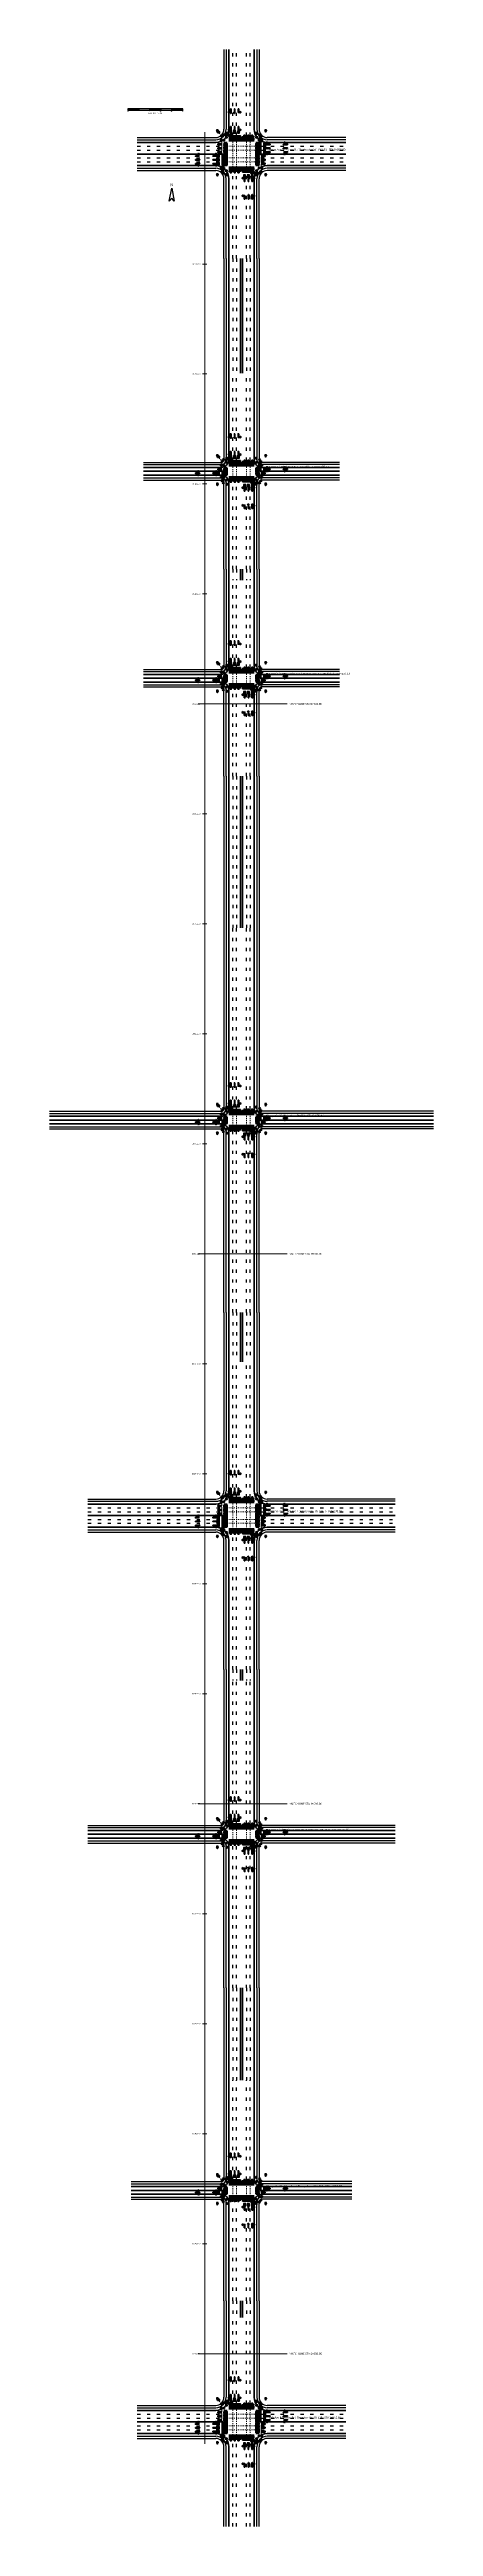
# Model space of a CAD drawing. Header units: metres. Extents: x -175 to 175, y -2157 to 95.
import ezdxf
from ezdxf.enums import TextEntityAlignment as Align

# ---------------------------------------------------------------- set-up
doc = ezdxf.new("R2010")
doc.units = ezdxf.units.M
for name, pattern in [('EXT_LINE', [2, 1, -1]), ('LANE_LINE', [9, 3, -6]), ('UG_CONDUIT', [3, 2, -0.5, 0, -0.5])]:
    doc.linetypes.add(name, pattern=pattern)
for name, color, linetype, lineweight in [('C-ANNO', 7, 'CONTINUOUS', 18), ('C-CURB', 2, 'CONTINUOUS', 50), ('C-DIMS', 4, 'CONTINUOUS', 18), ('C-ISLD', 5, 'CONTINUOUS', 40), ('C-LEGEND', 7, 'CONTINUOUS', 25), ('C-MARK', 7, 'CONTINUOUS', 35), ('C-MARK-EXT', 7, 'EXT_LINE', 18), ('C-MARK-LANE', 7, 'LANE_LINE', 25), ('C-MARK-STOP', 7, 'CONTINUOUS', 40), ('C-MARK-YELW', 2, 'CONTINUOUS', 35), ('C-PED', 3, 'CONTINUOUS', 25), ('C-ROAD', 7, 'CONTINUOUS', 50), ('C-SGNL', 1, 'CONTINUOUS', 35), ('C-SGNL-DET', 40, 'CONTINUOUS', 25), ('C-SGNL-UG', 30, 'UG_CONDUIT', 18), ('C-SIGN', 30, 'CONTINUOUS', 25)]:
    doc.layers.add(name, color=color, linetype=linetype, lineweight=lineweight)
doc.styles.add('ANNO', font='calibri.ttf')

# ---------------------------------------------------------------- blocks, each defined once
blk = doc.blocks.new('ARROW-L')
for points in [[(-1.4, 2.15), (-2.4, 2.9), (-1.4, 3.65)], [(-0.25, 2.6), (-1.4, 2.6), (-1.4, 3.2), (-0.25, 3.2)], [(-0.25, 0), (0.25, 0), (0.25, 3.2), (-0.25, 3.2)]]:
    blk.add_lwpolyline(points, close=True)
blk = doc.blocks.new('ARROW-T')
for points in [[(-0.75, 3.2), (0.75, 3.2), (0, 4.2)], [(-0.25, 0), (0.25, 0), (0.25, 3.5), (-0.25, 3.5)]]:
    blk.add_lwpolyline(points, close=True)
blk = doc.blocks.new('ARROW-TR')
for points in [[(-0.75, 3.2), (0.75, 3.2), (0, 4.2)], [(-0.25, 0), (0.25, 0), (0.25, 3.5), (-0.25, 3.5)], [(0.25, 2.6), (1.4, 2.6), (1.4, 3.2), (0.25, 3.2)], [(1.4, 2.15), (2.4, 2.9), (1.4, 3.65)]]:
    blk.add_lwpolyline(points, close=True)
blk = doc.blocks.new('SIG-MASTARM')
for p, q in [((-0.57, -0.57), (0.57, 0.57)), ((-0.57, 0.57), (0.57, -0.57))]:
    blk.add_line(p, q)
blk.add_lwpolyline([(0.8, 0.25), (8, 0.25), (8, -0.25), (0.8, -0.25)], close=True)
blk.add_circle((0, 0), 0.8)
blk = doc.blocks.new('SIG-3SEC')
blk.add_lwpolyline([(-0.5, 0), (0.5, 0), (0.5, 3), (-0.5, 3)], close=True)
for centre in [(0, 2.5), (0, 1.5), (0, 0.5)]:
    blk.add_circle(centre, 0.35)
blk = doc.blocks.new('SIG-PED')
blk.add_lwpolyline([(-0.6, 0), (0.6, 0), (0.6, 1.6), (-0.6, 1.6)], close=True)
at = {"style": 'ANNO'}
blk.add_text('P', height=0.9, dxfattribs=at).set_placement((0, 0.8), align=Align.MIDDLE_CENTER)
blk = doc.blocks.new('SIG-PB')
blk.add_circle((0, 0), 0.55)
at = {"style": 'ANNO'}
blk.add_text('PB', height=0.55, dxfattribs=at).set_placement((0, 0), align=Align.MIDDLE_CENTER)
blk = doc.blocks.new('CURB-RAMP-TWSI')
blk.add_lwpolyline([(0, 0), (1.65, 0), (1.65, 0.61), (0, 0.61)], close=True)
for centre in [(0.1, 0.49), (0.1, 0.3), (0.1, 0.11), (0.29, 0.49), (0.29, 0.3), (0.29, 0.11), (0.48, 0.49), (0.48, 0.3), (0.48, 0.11), (0.67, 0.49), (0.67, 0.3), (0.67, 0.11), (0.86, 0.49), (0.86, 0.3), (0.86, 0.11), (1.05, 0.49), (1.05, 0.3), (1.05, 0.11), (1.24, 0.49), (1.24, 0.3), (1.24, 0.11), (1.43, 0.49), (1.43, 0.3), (1.43, 0.11)]:
    blk.add_circle(centre, 0.045)
blk = doc.blocks.new('SIG-JB')
blk.add_line((-0.45, -0.35), (0.45, 0.35))
blk.add_lwpolyline([(-0.45, -0.35), (0.45, -0.35), (0.45, 0.35), (-0.45, 0.35)], close=True)
blk = doc.blocks.new('SIG-CABINET')
blk.add_lwpolyline([(-0.9, -0.6), (0.9, -0.6), (0.9, 0.6), (-0.9, 0.6)], close=True)
at = {"style": 'ANNO'}
blk.add_text('CTRL', height=0.5, dxfattribs=at).set_placement((0, 0), align=Align.MIDDLE_CENTER)
blk = doc.blocks.new('DET-LOOP')
for p, q in [((-1, -1), (1, 1)), ((-1, 1), (1, -1))]:
    blk.add_line(p, q)
blk.add_lwpolyline([(-1, -1), (1, -1), (1, 1), (-1, 1)], close=True)
blk = doc.blocks.new('SIGN-POST')
blk.add_line((0, 0.25), (0, 0.6))
blk.add_lwpolyline([(-0.8, 0.6), (0.8, 0.6), (0.8, 2), (-0.8, 2)], close=True)
blk.add_circle((0, 0), 0.25)
at = {"style": 'ANNO'}
blk.add_attdef('CODE', text='', height=0.9, dxfattribs=at).set_placement((0, 1.3), align=Align.MIDDLE_CENTER)
blk = doc.blocks.new('INT-131')
at = {"layer": 'C-MARK-STOP'}
for points in [[(-17.6, -10.5), (-17, -10.5), (-17, 0), (-17.6, 0)], [(-11.5, 16), (-1, 16), (-1, 16.6), (-11.5, 16.6)], [(17, 0), (17.6, 0), (17.6, 10.5), (17, 10.5)], [(1, -16.6), (11.5, -16.6), (11.5, -16), (1, -16)]]:
    blk.add_hatch(color=7, dxfattribs=at).paths.add_polyline_path(points)
at = {"layer": 'C-CURB'}
for points in [[(-11.5, 95), (-11.5, 22.5)], [(11.5, 95), (11.5, 22.5)], [(-95, 10.5), (-23.5, 10.5)], [(95, 10.5), (23.5, 10.5)], [(-95, -10.5), (-23.5, -10.5)], [(-11.5, -95), (-11.5, -22.5)], [(11.5, -95), (11.5, -22.5)], [(95, -10.5), (23.5, -10.5)]]:
    blk.add_lwpolyline(points, dxfattribs=at)
for centre, start, end in [((-23.5, 22.5), 270, 360), ((23.5, 22.5), 180, 270), ((-23.5, -22.5), 0, 90), ((23.5, -22.5), 90, 180)]:
    blk.add_arc(centre, 12, start, end, dxfattribs=at)
at = {"layer": 'C-MARK'}
for points in [[(-16, 10.5), (-13, 10.5)], [(-11.5, 15), (11.5, 15)], [(-11.5, 12), (11.5, 12)], [(13, 10.5), (16, 10.5)], [(-16, -10.5), (-13, -10.5)], [(-11.5, -12), (11.5, -12)], [(-11.5, -15), (11.5, -15)], [(13, -10.5), (16, -10.5)]]:
    blk.add_lwpolyline(points, dxfattribs=at)
for points in [[(-16, 9), (-13, 9), (-13, 9.5), (-16, 9.5)], [(-16, 8), (-13, 8), (-13, 8.5), (-16, 8.5)], [(-16, 7), (-13, 7), (-13, 7.5), (-16, 7.5)], [(-16, 6), (-13, 6), (-13, 6.5), (-16, 6.5)], [(-16, 5), (-13, 5), (-13, 5.5), (-16, 5.5)], [(-16, 4), (-13, 4), (-13, 4.5), (-16, 4.5)], [(-16, 3), (-13, 3), (-13, 3.5), (-16, 3.5)], [(-16, 2), (-13, 2), (-13, 2.5), (-16, 2.5)], [(-16, 1), (-13, 1), (-13, 1.5), (-16, 1.5)], [(-16, 0), (-13, 0), (-13, 0.5), (-16, 0.5)], [(-11, 12), (-10.5, 12), (-10.5, 15), (-11, 15)], [(-10, 12), (-9.5, 12), (-9.5, 15), (-10, 15)], [(-9, 12), (-8.5, 12), (-8.5, 15), (-9, 15)], [(-8, 12), (-7.5, 12), (-7.5, 15), (-8, 15)], [(-7, 12), (-6.5, 12), (-6.5, 15), (-7, 15)], [(-6, 12), (-5.5, 12), (-5.5, 15), (-6, 15)], [(-5, 12), (-4.5, 12), (-4.5, 15), (-5, 15)], [(-4, 12), (-3.5, 12), (-3.5, 15), (-4, 15)], [(-3, 12), (-2.5, 12), (-2.5, 15), (-3, 15)], [(-2, 12), (-1.5, 12), (-1.5, 15), (-2, 15)], [(-1, 12), (-0.5, 12), (-0.5, 15), (-1, 15)], [(0, 12), (0.5, 12), (0.5, 15), (0, 15)], [(1, 12), (1.5, 12), (1.5, 15), (1, 15)], [(2, 12), (2.5, 12), (2.5, 15), (2, 15)], [(3, 12), (3.5, 12), (3.5, 15), (3, 15)], [(4, 12), (4.5, 12), (4.5, 15), (4, 15)], [(5, 12), (5.5, 12), (5.5, 15), (5, 15)], [(6, 12), (6.5, 12), (6.5, 15), (6, 15)], [(7, 12), (7.5, 12), (7.5, 15), (7, 15)], [(8, 12), (8.5, 12), (8.5, 15), (8, 15)], [(9, 12), (9.5, 12), (9.5, 15), (9, 15)], [(10, 12), (10.5, 12), (10.5, 15), (10, 15)], [(13, 9), (16, 9), (16, 9.5), (13, 9.5)], [(13, 8), (16, 8), (16, 8.5), (13, 8.5)], [(13, 7), (16, 7), (16, 7.5), (13, 7.5)], [(13, 6), (16, 6), (16, 6.5), (13, 6.5)], [(13, 5), (16, 5), (16, 5.5), (13, 5.5)], [(13, 4), (16, 4), (16, 4.5), (13, 4.5)], [(13, 3), (16, 3), (16, 3.5), (13, 3.5)], [(13, 2), (16, 2), (16, 2.5), (13, 2.5)], [(13, 1), (16, 1), (16, 1.5), (13, 1.5)], [(13, 0), (16, 0), (16, 0.5), (13, 0.5)], [(-16, -1), (-13, -1), (-13, -0.5), (-16, -0.5)], [(-16, -2), (-13, -2), (-13, -1.5), (-16, -1.5)], [(-16, -3), (-13, -3), (-13, -2.5), (-16, -2.5)], [(-16, -4), (-13, -4), (-13, -3.5), (-16, -3.5)], [(-16, -5), (-13, -5), (-13, -4.5), (-16, -4.5)], [(-16, -6), (-13, -6), (-13, -5.5), (-16, -5.5)], [(-16, -7), (-13, -7), (-13, -6.5), (-16, -6.5)], [(-16, -8), (-13, -8), (-13, -7.5), (-16, -7.5)], [(-16, -9), (-13, -9), (-13, -8.5), (-16, -8.5)], [(-16, -10), (-13, -10), (-13, -9.5), (-16, -9.5)], [(-11, -15), (-10.5, -15), (-10.5, -12), (-11, -12)], [(-10, -15), (-9.5, -15), (-9.5, -12), (-10, -12)], [(-9, -15), (-8.5, -15), (-8.5, -12), (-9, -12)], [(-8, -15), (-7.5, -15), (-7.5, -12), (-8, -12)], [(-7, -15), (-6.5, -15), (-6.5, -12), (-7, -12)], [(-6, -15), (-5.5, -15), (-5.5, -12), (-6, -12)], [(-5, -15), (-4.5, -15), (-4.5, -12), (-5, -12)], [(-4, -15), (-3.5, -15), (-3.5, -12), (-4, -12)], [(-3, -15), (-2.5, -15), (-2.5, -12), (-3, -12)], [(-2, -15), (-1.5, -15), (-1.5, -12), (-2, -12)], [(-1, -15), (-0.5, -15), (-0.5, -12), (-1, -12)], [(0, -15), (0.5, -15), (0.5, -12), (0, -12)], [(1, -15), (1.5, -15), (1.5, -12), (1, -12)], [(2, -15), (2.5, -15), (2.5, -12), (2, -12)], [(3, -15), (3.5, -15), (3.5, -12), (3, -12)], [(4, -15), (4.5, -15), (4.5, -12), (4, -12)], [(5, -15), (5.5, -15), (5.5, -12), (5, -12)], [(6, -15), (6.5, -15), (6.5, -12), (6, -12)], [(7, -15), (7.5, -15), (7.5, -12), (7, -12)], [(8, -15), (8.5, -15), (8.5, -12), (8, -12)], [(9, -15), (9.5, -15), (9.5, -12), (9, -12)], [(10, -15), (10.5, -15), (10.5, -12), (10, -12)], [(13, -1), (16, -1), (16, -0.5), (13, -0.5)], [(13, -2), (16, -2), (16, -1.5), (13, -1.5)], [(13, -3), (16, -3), (16, -2.5), (13, -2.5)], [(13, -4), (16, -4), (16, -3.5), (13, -3.5)], [(13, -5), (16, -5), (16, -4.5), (13, -4.5)], [(13, -6), (16, -6), (16, -5.5), (13, -5.5)], [(13, -7), (16, -7), (16, -6.5), (13, -6.5)], [(13, -8), (16, -8), (16, -7.5), (13, -7.5)], [(13, -9), (16, -9), (16, -8.5), (13, -8.5)], [(13, -10), (16, -10), (16, -9.5), (13, -9.5)]]:
    blk.add_lwpolyline(points, close=True, dxfattribs=at)
at = {"layer": 'C-MARK-EXT'}
for points in [[(-13, 7), (13, 7)], [(-13, 3.5), (13, 3.5)], [(-8, -12), (-8, 12)], [(-4.5, -12), (-4.5, 12)], [(4.5, -12), (4.5, 12)], [(8, -12), (8, 12)], [(-13, -3.5), (13, -3.5)], [(-13, -7), (13, -7)]]:
    blk.add_lwpolyline(points, dxfattribs=at)
at = {"layer": 'C-MARK-LANE'}
for points in [[(-8, 16.6), (-8, 95)], [(-4.5, 16.6), (-4.5, 95)], [(4.5, 16.6), (4.5, 95)], [(8, 16.6), (8, 95)], [(-95, 7), (-17.6, 7)], [(-95, 3.5), (-17.6, 3.5)], [(17.6, 7), (95, 7)], [(17.6, 3.5), (95, 3.5)], [(-95, -3.5), (-17.6, -3.5)], [(-95, -7), (-17.6, -7)], [(-8, -95), (-8, -16.6)], [(-4.5, -95), (-4.5, -16.6)], [(4.5, -95), (4.5, -16.6)], [(8, -95), (8, -16.6)], [(17.6, -3.5), (95, -3.5)], [(17.6, -7), (95, -7)]]:
    blk.add_lwpolyline(points, dxfattribs=at)
at = {"layer": 'C-MARK-STOP'}
for points in [[(-17.6, -10.5), (-17, -10.5), (-17, 0), (-17.6, 0)], [(-11.5, 16), (-1, 16), (-1, 16.6), (-11.5, 16.6)], [(17, 0), (17.6, 0), (17.6, 10.5), (17, 10.5)], [(1, -16.6), (11.5, -16.6), (11.5, -16), (1, -16)]]:
    blk.add_lwpolyline(points, close=True, dxfattribs=at)
at = {"layer": 'C-MARK-YELW'}
for points in [[(-95, 0), (-17.6, 0)], [(17.6, 0), (95, 0)]]:
    blk.add_lwpolyline(points, dxfattribs=at)
at = {"layer": 'C-PED'}
for points in [[(-16, 95), (-16, 22.5)], [(-14, 95), (-14, 22.5)], [(14, 95), (14, 22.5)], [(16, 95), (16, 22.5)], [(-95, 15), (-23.5, 15)], [(-95, 13), (-23.5, 13)], [(95, 15), (23.5, 15)], [(95, 13), (23.5, 13)], [(-95, -13), (-23.5, -13)], [(-95, -15), (-23.5, -15)], [(-16, -95), (-16, -22.5)], [(-14, -95), (-14, -22.5)], [(14, -95), (14, -22.5)], [(16, -95), (16, -22.5)], [(95, -13), (23.5, -13)], [(95, -15), (23.5, -15)]]:
    blk.add_lwpolyline(points, dxfattribs=at)
for centre, radius, start, end in [((-23.5, 22.5), 9.5, 270, 360), ((-23.5, 22.5), 7.5, 270, 360), ((23.5, 22.5), 9.5, 180, 270), ((23.5, 22.5), 7.5, 180, 270), ((-23.5, -22.5), 9.5, 0, 90), ((-23.5, -22.5), 7.5, 0, 90), ((23.5, -22.5), 9.5, 90, 180), ((23.5, -22.5), 7.5, 90, 180)]:
    blk.add_arc(centre, radius, start, end, dxfattribs=at)
at = {"layer": 'C-SGNL-UG'}
for points in [[(-21, 20), (-18, 16)], [(-18, 16), (18, 16), (18, -16), (-18, -16), (-18, 16)]]:
    blk.add_lwpolyline(points, dxfattribs=at)
at = {"layer": 'C-MARK'}
for name, p, rotation in [('ARROW-TR', (-9.75, 41), 180), ('ARROW-TR', (-9.75, 25), 180), ('ARROW-T', (-6.25, 41), 180), ('ARROW-T', (-6.25, 25), 180), ('ARROW-L', (-2.75, 41), 180), ('ARROW-L', (-2.75, 25), 180), ('ARROW-L', (-42, -1.75), 270), ('ARROW-L', (-26, -1.75), 270), ('ARROW-TR', (26, 8.75), 90), ('ARROW-T', (26, 5.25), 90), ('ARROW-L', (26, 1.75), 90), ('ARROW-TR', (42, 8.75), 90), ('ARROW-T', (42, 5.25), 90), ('ARROW-L', (42, 1.75), 90), ('ARROW-T', (-42, -5.25), 270), ('ARROW-TR', (-42, -8.75), 270), ('ARROW-T', (-26, -5.25), 270), ('ARROW-TR', (-26, -8.75), 270)]:
    blk.add_blockref(name, p, dxfattribs=dict(at, rotation=rotation))
for name, p in [('ARROW-L', (2.75, -25)), ('ARROW-T', (6.25, -25)), ('ARROW-TR', (9.75, -25)), ('ARROW-L', (2.75, -41)), ('ARROW-T', (6.25, -41)), ('ARROW-TR', (9.75, -41))]:
    blk.add_blockref(name, p, dxfattribs=at)
at = {"layer": 'C-PED'}
for p in [(-15.32, 9.79), (13.68, 9.79), (-15.32, -9.79), (13.68, -9.79)]:
    blk.add_blockref('CURB-RAMP-TWSI', p, dxfattribs=at)
at = {"layer": 'C-PED', "rotation": 270}
for p in [(-10.79, 14.32), (10.79, 14.32), (-10.79, -12.68), (10.79, -12.68)]:
    blk.add_blockref('CURB-RAMP-TWSI', p, dxfattribs=at)
at = {"layer": 'C-SGNL'}
for name, p in [('SIG-CABINET', (-21, 20)), ('SIG-MASTARM', (-16.5, 17.5)), ('SIG-PB', (-16, 12.5)), ('SIG-PED', (-13.5, 18)), ('SIG-PB', (-13.5, 15)), ('SIG-PED', (13.5, 18)), ('SIG-PB', (13.5, 15)), ('SIG-PB', (16, 12.5)), ('SIG-PB', (-16, -12.5)), ('SIG-PB', (-13.5, -15)), ('SIG-3SEC', (-9.75, -17)), ('SIG-3SEC', (-6.25, -17)), ('SIG-3SEC', (-2.75, -17)), ('SIG-PB', (13.5, -15)), ('SIG-PB', (16, -12.5))]:
    blk.add_blockref(name, p, dxfattribs=at)
for name, p, rotation in [('SIG-3SEC', (-21.5, 8.75), 270), ('SIG-3SEC', (-21.5, 5.25), 270), ('SIG-3SEC', (-21.5, 1.75), 270), ('SIG-PED', (-19, 12.5), 270), ('SIG-3SEC', (2.75, 17), 180), ('SIG-3SEC', (6.25, 17), 180), ('SIG-3SEC', (9.75, 17), 180), ('SIG-MASTARM', (16.5, 17.5), 270), ('SIG-PED', (19, 12.5), 90), ('SIG-PED', (-19, -12.5), 270), ('SIG-MASTARM', (-16.5, -17.5), 90), ('SIG-PED', (-13.5, -18), 180), ('SIG-MASTARM', (16.5, -17.5), 180), ('SIG-PED', (13.5, -18), 180), ('SIG-PED', (19, -12.5), 90), ('SIG-3SEC', (21.5, -1.75), 90), ('SIG-3SEC', (21.5, -5.25), 90), ('SIG-3SEC', (21.5, -8.75), 90)]:
    blk.add_blockref(name, p, dxfattribs=dict(at, rotation=rotation))
at = {"layer": 'C-SGNL-DET'}
for p in [(-9.75, 20), (-6.25, 20), (-2.75, 20), (21, 8.75), (21, 5.25), (21, 1.75), (-21, -1.75), (-21, -5.25), (-21, -8.75), (2.75, -20), (6.25, -20), (9.75, -20)]:
    blk.add_blockref('DET-LOOP', p, dxfattribs=at)
at = {"layer": 'C-SGNL-UG'}
for p in [(-18, 16), (18, 16), (-18, -16), (18, -16)]:
    blk.add_blockref('SIG-JB', p, dxfattribs=at)
at = {"layer": 'C-SIGN'}
for p in [(-22, 20), (22, 20), (-22, -20), (22, -20)]:
    blk.add_blockref('SIGN-POST', p, dxfattribs=at).add_auto_attribs({'CODE': 'Rb-11'})
blk = doc.blocks.new('ARROW-LTR')
for points in [[(-1.4, 2.15), (-2.4, 2.9), (-1.4, 3.65)], [(-0.25, 2.6), (-1.4, 2.6), (-1.4, 3.2), (-0.25, 3.2)], [(-0.75, 3.2), (0.75, 3.2), (0, 4.2)], [(-0.25, 0), (0.25, 0), (0.25, 3.5), (-0.25, 3.5)], [(0.25, 2.6), (1.4, 2.6), (1.4, 3.2), (0.25, 3.2)], [(1.4, 2.15), (2.4, 2.9), (1.4, 3.65)]]:
    blk.add_lwpolyline(points, close=True)
blk = doc.blocks.new('INT-1381')
at = {"layer": 'C-MARK-STOP'}
for points in [[(-17.6, -3.5), (-17, -3.5), (-17, 0), (-17.6, 0)], [(-11.5, 9), (-1, 9), (-1, 9.6), (-11.5, 9.6)], [(17, 0), (17.6, 0), (17.6, 3.5), (17, 3.5)], [(1, -9.6), (11.5, -9.6), (11.5, -9), (1, -9)]]:
    blk.add_hatch(color=7, dxfattribs=at).paths.add_polyline_path(points)
at = {"layer": 'C-CURB'}
for points in [[(-11.5, 89.1), (-11.5, 10.5)], [(11.5, 89.1), (11.5, 10.5)], [(-89.1, 3.5), (-18.5, 3.5)], [(89.1, 3.5), (18.5, 3.5)], [(-89.1, -3.5), (-18.5, -3.5)], [(-11.5, -89.1), (-11.5, -10.5)], [(11.5, -89.1), (11.5, -10.5)], [(89.1, -3.5), (18.5, -3.5)]]:
    blk.add_lwpolyline(points, dxfattribs=at)
for centre, start, end in [((-18.5, 10.5), 270, 360), ((18.5, 10.5), 180, 270), ((-18.5, -10.5), 0, 90), ((18.5, -10.5), 90, 180)]:
    blk.add_arc(centre, 7, start, end, dxfattribs=at)
at = {"layer": 'C-MARK'}
for points in [[(-16, 3.5), (-13, 3.5)], [(-11.5, 8), (11.5, 8)], [(-11.5, 5), (11.5, 5)], [(13, 3.5), (16, 3.5)], [(-16, -3.5), (-13, -3.5)], [(-11.5, -5), (11.5, -5)], [(-11.5, -8), (11.5, -8)], [(13, -3.5), (16, -3.5)]]:
    blk.add_lwpolyline(points, dxfattribs=at)
for points in [[(-16, 2), (-13, 2), (-13, 2.5), (-16, 2.5)], [(-16, 1), (-13, 1), (-13, 1.5), (-16, 1.5)], [(-16, 0), (-13, 0), (-13, 0.5), (-16, 0.5)], [(-11, 5), (-10.5, 5), (-10.5, 8), (-11, 8)], [(-10, 5), (-9.5, 5), (-9.5, 8), (-10, 8)], [(-9, 5), (-8.5, 5), (-8.5, 8), (-9, 8)], [(-8, 5), (-7.5, 5), (-7.5, 8), (-8, 8)], [(-7, 5), (-6.5, 5), (-6.5, 8), (-7, 8)], [(-6, 5), (-5.5, 5), (-5.5, 8), (-6, 8)], [(-5, 5), (-4.5, 5), (-4.5, 8), (-5, 8)], [(-4, 5), (-3.5, 5), (-3.5, 8), (-4, 8)], [(-3, 5), (-2.5, 5), (-2.5, 8), (-3, 8)], [(-2, 5), (-1.5, 5), (-1.5, 8), (-2, 8)], [(-1, 5), (-0.5, 5), (-0.5, 8), (-1, 8)], [(0, 5), (0.5, 5), (0.5, 8), (0, 8)], [(1, 5), (1.5, 5), (1.5, 8), (1, 8)], [(2, 5), (2.5, 5), (2.5, 8), (2, 8)], [(3, 5), (3.5, 5), (3.5, 8), (3, 8)], [(4, 5), (4.5, 5), (4.5, 8), (4, 8)], [(5, 5), (5.5, 5), (5.5, 8), (5, 8)], [(6, 5), (6.5, 5), (6.5, 8), (6, 8)], [(7, 5), (7.5, 5), (7.5, 8), (7, 8)], [(8, 5), (8.5, 5), (8.5, 8), (8, 8)], [(9, 5), (9.5, 5), (9.5, 8), (9, 8)], [(10, 5), (10.5, 5), (10.5, 8), (10, 8)], [(13, 2), (16, 2), (16, 2.5), (13, 2.5)], [(13, 1), (16, 1), (16, 1.5), (13, 1.5)], [(13, 0), (16, 0), (16, 0.5), (13, 0.5)], [(-16, -1), (-13, -1), (-13, -0.5), (-16, -0.5)], [(-16, -2), (-13, -2), (-13, -1.5), (-16, -1.5)], [(-16, -3), (-13, -3), (-13, -2.5), (-16, -2.5)], [(-11, -8), (-10.5, -8), (-10.5, -5), (-11, -5)], [(-10, -8), (-9.5, -8), (-9.5, -5), (-10, -5)], [(-9, -8), (-8.5, -8), (-8.5, -5), (-9, -5)], [(-8, -8), (-7.5, -8), (-7.5, -5), (-8, -5)], [(-7, -8), (-6.5, -8), (-6.5, -5), (-7, -5)], [(-6, -8), (-5.5, -8), (-5.5, -5), (-6, -5)], [(-5, -8), (-4.5, -8), (-4.5, -5), (-5, -5)], [(-4, -8), (-3.5, -8), (-3.5, -5), (-4, -5)], [(-3, -8), (-2.5, -8), (-2.5, -5), (-3, -5)], [(-2, -8), (-1.5, -8), (-1.5, -5), (-2, -5)], [(-1, -8), (-0.5, -8), (-0.5, -5), (-1, -5)], [(0, -8), (0.5, -8), (0.5, -5), (0, -5)], [(1, -8), (1.5, -8), (1.5, -5), (1, -5)], [(2, -8), (2.5, -8), (2.5, -5), (2, -5)], [(3, -8), (3.5, -8), (3.5, -5), (3, -5)], [(4, -8), (4.5, -8), (4.5, -5), (4, -5)], [(5, -8), (5.5, -8), (5.5, -5), (5, -5)], [(6, -8), (6.5, -8), (6.5, -5), (6, -5)], [(7, -8), (7.5, -8), (7.5, -5), (7, -5)], [(8, -8), (8.5, -8), (8.5, -5), (8, -5)], [(9, -8), (9.5, -8), (9.5, -5), (9, -5)], [(10, -8), (10.5, -8), (10.5, -5), (10, -5)], [(13, -1), (16, -1), (16, -0.5), (13, -0.5)], [(13, -2), (16, -2), (16, -1.5), (13, -1.5)], [(13, -3), (16, -3), (16, -2.5), (13, -2.5)]]:
    blk.add_lwpolyline(points, close=True, dxfattribs=at)
at = {"layer": 'C-MARK-EXT'}
for points in [[(-8, -5), (-8, 5)], [(-4.5, -5), (-4.5, 5)], [(4.5, -5), (4.5, 5)], [(8, -5), (8, 5)]]:
    blk.add_lwpolyline(points, dxfattribs=at)
at = {"layer": 'C-MARK-LANE'}
for points in [[(-8, 9.6), (-8, 89.1)], [(-4.5, 9.6), (-4.5, 89.1)], [(4.5, 9.6), (4.5, 89.1)], [(8, 9.6), (8, 89.1)], [(-8, -89.1), (-8, -9.6)], [(-4.5, -89.1), (-4.5, -9.6)], [(4.5, -89.1), (4.5, -9.6)], [(8, -89.1), (8, -9.6)]]:
    blk.add_lwpolyline(points, dxfattribs=at)
at = {"layer": 'C-MARK-STOP'}
for points in [[(-17.6, -3.5), (-17, -3.5), (-17, 0), (-17.6, 0)], [(-11.5, 9), (-1, 9), (-1, 9.6), (-11.5, 9.6)], [(17, 0), (17.6, 0), (17.6, 3.5), (17, 3.5)], [(1, -9.6), (11.5, -9.6), (11.5, -9), (1, -9)]]:
    blk.add_lwpolyline(points, close=True, dxfattribs=at)
at = {"layer": 'C-MARK-YELW'}
for points in [[(-89.1, 0), (-17.6, 0)], [(17.6, 0), (89.1, 0)]]:
    blk.add_lwpolyline(points, dxfattribs=at)
at = {"layer": 'C-PED'}
for points in [[(-16, 89.1), (-16, 10.5)], [(-14, 89.1), (-14, 10.5)], [(14, 89.1), (14, 10.5)], [(16, 89.1), (16, 10.5)], [(-89.1, 8), (-18.5, 8)], [(-89.1, 6), (-18.5, 6)], [(89.1, 8), (18.5, 8)], [(89.1, 6), (18.5, 6)], [(-89.1, -6), (-18.5, -6)], [(-89.1, -8), (-18.5, -8)], [(-16, -89.1), (-16, -10.5)], [(-14, -89.1), (-14, -10.5)], [(14, -89.1), (14, -10.5)], [(16, -89.1), (16, -10.5)], [(89.1, -6), (18.5, -6)], [(89.1, -8), (18.5, -8)]]:
    blk.add_lwpolyline(points, dxfattribs=at)
for centre, radius, start, end in [((-18.5, 10.5), 4.5, 270, 360), ((-18.5, 10.5), 2.5, 270, 360), ((18.5, 10.5), 4.5, 180, 270), ((18.5, 10.5), 2.5, 180, 270), ((-18.5, -10.5), 4.5, 0, 90), ((-18.5, -10.5), 2.5, 0, 90), ((18.5, -10.5), 4.5, 90, 180), ((18.5, -10.5), 2.5, 90, 180)]:
    blk.add_arc(centre, radius, start, end, dxfattribs=at)
at = {"layer": 'C-SGNL-UG'}
for points in [[(-21, 13), (-18, 9)], [(-18, 9), (18, 9), (18, -9), (-18, -9), (-18, 9)]]:
    blk.add_lwpolyline(points, dxfattribs=at)
at = {"layer": 'C-MARK'}
for name, p, rotation in [('ARROW-TR', (-9.8, 34), 180), ('ARROW-T', (-6.2, 34), 180), ('ARROW-L', (-2.8, 34), 180), ('ARROW-LTR', (-42, -1.8), 270), ('ARROW-LTR', (-26, -1.8), 270), ('ARROW-TR', (-9.8, 18), 180), ('ARROW-T', (-6.2, 18), 180), ('ARROW-L', (-2.8, 18), 180), ('ARROW-LTR', (26, 1.8), 90), ('ARROW-LTR', (42, 1.8), 90)]:
    blk.add_blockref(name, p, dxfattribs=dict(at, rotation=rotation))
for name, p in [('ARROW-L', (2.8, -18)), ('ARROW-T', (6.2, -18)), ('ARROW-TR', (9.8, -18)), ('ARROW-L', (2.8, -34)), ('ARROW-T', (6.2, -34)), ('ARROW-TR', (9.8, -34))]:
    blk.add_blockref(name, p, dxfattribs=at)
at = {"layer": 'C-PED'}
for p in [(-15.3, 2.8), (13.7, 2.8), (-15.3, -2.8), (13.7, -2.8)]:
    blk.add_blockref('CURB-RAMP-TWSI', p, dxfattribs=at)
at = {"layer": 'C-PED', "rotation": 270}
for p in [(-10.8, 7.3), (10.8, 7.3), (-10.8, -5.7), (10.8, -5.7)]:
    blk.add_blockref('CURB-RAMP-TWSI', p, dxfattribs=at)
at = {"layer": 'C-SGNL'}
for name, p in [('SIG-CABINET', (-21, 13)), ('SIG-MASTARM', (-16.5, 10.5)), ('SIG-PB', (-16, 5.5)), ('SIG-PED', (-13.5, 11)), ('SIG-PB', (-13.5, 8)), ('SIG-PED', (13.5, 11)), ('SIG-PB', (13.5, 8)), ('SIG-PB', (16, 5.5)), ('SIG-PB', (-16, -5.5)), ('SIG-PB', (-13.5, -8)), ('SIG-3SEC', (-9.8, -10)), ('SIG-3SEC', (-6.2, -10)), ('SIG-3SEC', (-2.8, -10)), ('SIG-PB', (13.5, -8)), ('SIG-PB', (16, -5.5))]:
    blk.add_blockref(name, p, dxfattribs=at)
for name, p, rotation in [('SIG-3SEC', (-21.5, 1.8), 270), ('SIG-PED', (-19, 5.5), 270), ('SIG-3SEC', (2.8, 10), 180), ('SIG-3SEC', (6.2, 10), 180), ('SIG-3SEC', (9.8, 10), 180), ('SIG-MASTARM', (16.5, 10.5), 270), ('SIG-PED', (19, 5.5), 90), ('SIG-PED', (-19, -5.5), 270), ('SIG-MASTARM', (-16.5, -10.5), 90), ('SIG-PED', (-13.5, -11), 180), ('SIG-MASTARM', (16.5, -10.5), 180), ('SIG-PED', (13.5, -11), 180), ('SIG-PED', (19, -5.5), 90), ('SIG-3SEC', (21.5, -1.8), 90)]:
    blk.add_blockref(name, p, dxfattribs=dict(at, rotation=rotation))
at = {"layer": 'C-SGNL-DET'}
for p in [(-9.8, 13), (-6.2, 13), (-2.8, 13), (21, 1.8), (-21, -1.8), (2.8, -13), (6.2, -13), (9.8, -13)]:
    blk.add_blockref('DET-LOOP', p, dxfattribs=at)
at = {"layer": 'C-SGNL-UG'}
for p in [(-18, 9), (18, 9), (-18, -9), (18, -9)]:
    blk.add_blockref('SIG-JB', p, dxfattribs=at)
at = {"layer": 'C-SIGN'}
for p in [(-22, 13), (22, 13), (-22, -13), (22, -13)]:
    blk.add_blockref('SIGN-POST', p, dxfattribs=at).add_auto_attribs({'CODE': 'Rb-11'})
blk = doc.blocks.new('INT-130')
at = {"layer": 'C-MARK-STOP'}
for points in [[(-17.6, -3.5), (-17, -3.5), (-17, 0), (-17.6, 0)], [(-11.5, 9), (-1, 9), (-1, 9.6), (-11.5, 9.6)], [(17, 0), (17.6, 0), (17.6, 3.5), (17, 3.5)], [(1, -9.6), (11.5, -9.6), (11.5, -9), (1, -9)]]:
    blk.add_hatch(color=7, dxfattribs=at).paths.add_polyline_path(points)
at = {"layer": 'C-CURB'}
for points in [[(-11.5, 89.1), (-11.5, 10.5)], [(11.5, 89.1), (11.5, 10.5)], [(-89.1, 3.5), (-18.5, 3.5)], [(89.1, 3.5), (18.5, 3.5)], [(-89.1, -3.5), (-18.5, -3.5)], [(-11.5, -89.1), (-11.5, -10.5)], [(11.5, -89.1), (11.5, -10.5)], [(89.1, -3.5), (18.5, -3.5)]]:
    blk.add_lwpolyline(points, dxfattribs=at)
for centre, start, end in [((-18.5, 10.5), 270, 360), ((18.5, 10.5), 180, 270), ((-18.5, -10.5), 0, 90), ((18.5, -10.5), 90, 180)]:
    blk.add_arc(centre, 7, start, end, dxfattribs=at)
at = {"layer": 'C-MARK'}
for points in [[(-16, 3.5), (-13, 3.5)], [(-11.5, 8), (11.5, 8)], [(-11.5, 5), (11.5, 5)], [(13, 3.5), (16, 3.5)], [(-16, -3.5), (-13, -3.5)], [(-11.5, -5), (11.5, -5)], [(-11.5, -8), (11.5, -8)], [(13, -3.5), (16, -3.5)]]:
    blk.add_lwpolyline(points, dxfattribs=at)
for points in [[(-16, 2), (-13, 2), (-13, 2.5), (-16, 2.5)], [(-16, 1), (-13, 1), (-13, 1.5), (-16, 1.5)], [(-16, 0), (-13, 0), (-13, 0.5), (-16, 0.5)], [(-11, 5), (-10.5, 5), (-10.5, 8), (-11, 8)], [(-10, 5), (-9.5, 5), (-9.5, 8), (-10, 8)], [(-9, 5), (-8.5, 5), (-8.5, 8), (-9, 8)], [(-8, 5), (-7.5, 5), (-7.5, 8), (-8, 8)], [(-7, 5), (-6.5, 5), (-6.5, 8), (-7, 8)], [(-6, 5), (-5.5, 5), (-5.5, 8), (-6, 8)], [(-5, 5), (-4.5, 5), (-4.5, 8), (-5, 8)], [(-4, 5), (-3.5, 5), (-3.5, 8), (-4, 8)], [(-3, 5), (-2.5, 5), (-2.5, 8), (-3, 8)], [(-2, 5), (-1.5, 5), (-1.5, 8), (-2, 8)], [(-1, 5), (-0.5, 5), (-0.5, 8), (-1, 8)], [(0, 5), (0.5, 5), (0.5, 8), (0, 8)], [(1, 5), (1.5, 5), (1.5, 8), (1, 8)], [(2, 5), (2.5, 5), (2.5, 8), (2, 8)], [(3, 5), (3.5, 5), (3.5, 8), (3, 8)], [(4, 5), (4.5, 5), (4.5, 8), (4, 8)], [(5, 5), (5.5, 5), (5.5, 8), (5, 8)], [(6, 5), (6.5, 5), (6.5, 8), (6, 8)], [(7, 5), (7.5, 5), (7.5, 8), (7, 8)], [(8, 5), (8.5, 5), (8.5, 8), (8, 8)], [(9, 5), (9.5, 5), (9.5, 8), (9, 8)], [(10, 5), (10.5, 5), (10.5, 8), (10, 8)], [(13, 2), (16, 2), (16, 2.5), (13, 2.5)], [(13, 1), (16, 1), (16, 1.5), (13, 1.5)], [(13, 0), (16, 0), (16, 0.5), (13, 0.5)], [(-16, -1), (-13, -1), (-13, -0.5), (-16, -0.5)], [(-16, -2), (-13, -2), (-13, -1.5), (-16, -1.5)], [(-16, -3), (-13, -3), (-13, -2.5), (-16, -2.5)], [(-11, -8), (-10.5, -8), (-10.5, -5), (-11, -5)], [(-10, -8), (-9.5, -8), (-9.5, -5), (-10, -5)], [(-9, -8), (-8.5, -8), (-8.5, -5), (-9, -5)], [(-8, -8), (-7.5, -8), (-7.5, -5), (-8, -5)], [(-7, -8), (-6.5, -8), (-6.5, -5), (-7, -5)], [(-6, -8), (-5.5, -8), (-5.5, -5), (-6, -5)], [(-5, -8), (-4.5, -8), (-4.5, -5), (-5, -5)], [(-4, -8), (-3.5, -8), (-3.5, -5), (-4, -5)], [(-3, -8), (-2.5, -8), (-2.5, -5), (-3, -5)], [(-2, -8), (-1.5, -8), (-1.5, -5), (-2, -5)], [(-1, -8), (-0.5, -8), (-0.5, -5), (-1, -5)], [(0, -8), (0.5, -8), (0.5, -5), (0, -5)], [(1, -8), (1.5, -8), (1.5, -5), (1, -5)], [(2, -8), (2.5, -8), (2.5, -5), (2, -5)], [(3, -8), (3.5, -8), (3.5, -5), (3, -5)], [(4, -8), (4.5, -8), (4.5, -5), (4, -5)], [(5, -8), (5.5, -8), (5.5, -5), (5, -5)], [(6, -8), (6.5, -8), (6.5, -5), (6, -5)], [(7, -8), (7.5, -8), (7.5, -5), (7, -5)], [(8, -8), (8.5, -8), (8.5, -5), (8, -5)], [(9, -8), (9.5, -8), (9.5, -5), (9, -5)], [(10, -8), (10.5, -8), (10.5, -5), (10, -5)], [(13, -1), (16, -1), (16, -0.5), (13, -0.5)], [(13, -2), (16, -2), (16, -1.5), (13, -1.5)], [(13, -3), (16, -3), (16, -2.5), (13, -2.5)]]:
    blk.add_lwpolyline(points, close=True, dxfattribs=at)
at = {"layer": 'C-MARK-EXT'}
for points in [[(-8, -5), (-8, 5)], [(-4.5, -5), (-4.5, 5)], [(4.5, -5), (4.5, 5)], [(8, -5), (8, 5)]]:
    blk.add_lwpolyline(points, dxfattribs=at)
at = {"layer": 'C-MARK-LANE'}
for points in [[(-8, 9.6), (-8, 89.1)], [(-4.5, 9.6), (-4.5, 89.1)], [(4.5, 9.6), (4.5, 89.1)], [(8, 9.6), (8, 89.1)], [(-8, -89.1), (-8, -9.6)], [(-4.5, -89.1), (-4.5, -9.6)], [(4.5, -89.1), (4.5, -9.6)], [(8, -89.1), (8, -9.6)]]:
    blk.add_lwpolyline(points, dxfattribs=at)
at = {"layer": 'C-MARK-STOP'}
for points in [[(-17.6, -3.5), (-17, -3.5), (-17, 0), (-17.6, 0)], [(-11.5, 9), (-1, 9), (-1, 9.6), (-11.5, 9.6)], [(17, 0), (17.6, 0), (17.6, 3.5), (17, 3.5)], [(1, -9.6), (11.5, -9.6), (11.5, -9), (1, -9)]]:
    blk.add_lwpolyline(points, close=True, dxfattribs=at)
at = {"layer": 'C-MARK-YELW'}
for points in [[(-89.1, 0), (-17.6, 0)], [(17.6, 0), (89.1, 0)]]:
    blk.add_lwpolyline(points, dxfattribs=at)
at = {"layer": 'C-PED'}
for points in [[(-16, 89.1), (-16, 10.5)], [(-14, 89.1), (-14, 10.5)], [(14, 89.1), (14, 10.5)], [(16, 89.1), (16, 10.5)], [(-89.1, 8), (-18.5, 8)], [(-89.1, 6), (-18.5, 6)], [(89.1, 8), (18.5, 8)], [(89.1, 6), (18.5, 6)], [(-89.1, -6), (-18.5, -6)], [(-89.1, -8), (-18.5, -8)], [(-16, -89.1), (-16, -10.5)], [(-14, -89.1), (-14, -10.5)], [(14, -89.1), (14, -10.5)], [(16, -89.1), (16, -10.5)], [(89.1, -6), (18.5, -6)], [(89.1, -8), (18.5, -8)]]:
    blk.add_lwpolyline(points, dxfattribs=at)
for centre, radius, start, end in [((-18.5, 10.5), 4.5, 270, 360), ((-18.5, 10.5), 2.5, 270, 360), ((18.5, 10.5), 4.5, 180, 270), ((18.5, 10.5), 2.5, 180, 270), ((-18.5, -10.5), 4.5, 0, 90), ((-18.5, -10.5), 2.5, 0, 90), ((18.5, -10.5), 4.5, 90, 180), ((18.5, -10.5), 2.5, 90, 180)]:
    blk.add_arc(centre, radius, start, end, dxfattribs=at)
at = {"layer": 'C-SGNL-UG'}
for points in [[(-21, 13), (-18, 9)], [(-18, 9), (18, 9), (18, -9), (-18, -9), (-18, 9)]]:
    blk.add_lwpolyline(points, dxfattribs=at)
at = {"layer": 'C-MARK'}
for name, p, rotation in [('ARROW-TR', (-9.8, 34), 180), ('ARROW-T', (-6.2, 34), 180), ('ARROW-L', (-2.8, 34), 180), ('ARROW-LTR', (-42, -1.8), 270), ('ARROW-LTR', (-26, -1.8), 270), ('ARROW-TR', (-9.8, 18), 180), ('ARROW-T', (-6.2, 18), 180), ('ARROW-L', (-2.8, 18), 180), ('ARROW-LTR', (26, 1.8), 90), ('ARROW-LTR', (42, 1.8), 90)]:
    blk.add_blockref(name, p, dxfattribs=dict(at, rotation=rotation))
for name, p in [('ARROW-L', (2.8, -18)), ('ARROW-T', (6.2, -18)), ('ARROW-TR', (9.8, -18)), ('ARROW-L', (2.8, -34)), ('ARROW-T', (6.2, -34)), ('ARROW-TR', (9.8, -34))]:
    blk.add_blockref(name, p, dxfattribs=at)
at = {"layer": 'C-PED'}
for p in [(-15.3, 2.8), (13.7, 2.8), (-15.3, -2.8), (13.7, -2.8)]:
    blk.add_blockref('CURB-RAMP-TWSI', p, dxfattribs=at)
at = {"layer": 'C-PED', "rotation": 270}
for p in [(-10.8, 7.3), (10.8, 7.3), (-10.8, -5.7), (10.8, -5.7)]:
    blk.add_blockref('CURB-RAMP-TWSI', p, dxfattribs=at)
at = {"layer": 'C-SGNL'}
for name, p in [('SIG-CABINET', (-21, 13)), ('SIG-MASTARM', (-16.5, 10.5)), ('SIG-PB', (-16, 5.5)), ('SIG-PED', (-13.5, 11)), ('SIG-PB', (-13.5, 8)), ('SIG-PED', (13.5, 11)), ('SIG-PB', (13.5, 8)), ('SIG-PB', (16, 5.5)), ('SIG-PB', (-16, -5.5)), ('SIG-PB', (-13.5, -8)), ('SIG-3SEC', (-9.8, -10)), ('SIG-3SEC', (-6.2, -10)), ('SIG-3SEC', (-2.8, -10)), ('SIG-PB', (13.5, -8)), ('SIG-PB', (16, -5.5))]:
    blk.add_blockref(name, p, dxfattribs=at)
for name, p, rotation in [('SIG-3SEC', (-21.5, 1.8), 270), ('SIG-PED', (-19, 5.5), 270), ('SIG-3SEC', (2.8, 10), 180), ('SIG-3SEC', (6.2, 10), 180), ('SIG-3SEC', (9.8, 10), 180), ('SIG-MASTARM', (16.5, 10.5), 270), ('SIG-PED', (19, 5.5), 90), ('SIG-PED', (-19, -5.5), 270), ('SIG-MASTARM', (-16.5, -10.5), 90), ('SIG-PED', (-13.5, -11), 180), ('SIG-MASTARM', (16.5, -10.5), 180), ('SIG-PED', (13.5, -11), 180), ('SIG-PED', (19, -5.5), 90), ('SIG-3SEC', (21.5, -1.8), 90)]:
    blk.add_blockref(name, p, dxfattribs=dict(at, rotation=rotation))
at = {"layer": 'C-SGNL-DET'}
for p in [(-9.8, 13), (-6.2, 13), (-2.8, 13), (21, 1.8), (-21, -1.8), (2.8, -13), (6.2, -13), (9.8, -13)]:
    blk.add_blockref('DET-LOOP', p, dxfattribs=at)
at = {"layer": 'C-SGNL-UG'}
for p in [(-18, 9), (18, 9), (-18, -9), (18, -9)]:
    blk.add_blockref('SIG-JB', p, dxfattribs=at)
at = {"layer": 'C-SIGN'}
for p in [(-22, 13), (22, 13), (-22, -13), (22, -13)]:
    blk.add_blockref('SIGN-POST', p, dxfattribs=at).add_auto_attribs({'CODE': 'Rb-11'})
blk = doc.blocks.new('INT-856')
at = {"layer": 'C-MARK-STOP'}
for points in [[(-17.6, -3.5), (-17, -3.5), (-17, 0), (-17.6, 0)], [(-11.5, 9), (-1, 9), (-1, 9.6), (-11.5, 9.6)], [(17, 0), (17.6, 0), (17.6, 3.5), (17, 3.5)], [(1, -9.6), (11.5, -9.6), (11.5, -9), (1, -9)]]:
    blk.add_hatch(color=7, dxfattribs=at).paths.add_polyline_path(points)
at = {"layer": 'C-CURB'}
for points in [[(-11.5, 174.8), (-11.5, 10.5)], [(11.5, 174.8), (11.5, 10.5)], [(-174.8, 3.5), (-18.5, 3.5)], [(174.8, 3.5), (18.5, 3.5)], [(-174.8, -3.5), (-18.5, -3.5)], [(-11.5, -174.8), (-11.5, -10.5)], [(11.5, -174.8), (11.5, -10.5)], [(174.8, -3.5), (18.5, -3.5)]]:
    blk.add_lwpolyline(points, dxfattribs=at)
for centre, start, end in [((-18.5, 10.5), 270, 360), ((18.5, 10.5), 180, 270), ((-18.5, -10.5), 0, 90), ((18.5, -10.5), 90, 180)]:
    blk.add_arc(centre, 7, start, end, dxfattribs=at)
at = {"layer": 'C-MARK'}
for points in [[(-16, 3.5), (-13, 3.5)], [(-11.5, 8), (11.5, 8)], [(-11.5, 5), (11.5, 5)], [(13, 3.5), (16, 3.5)], [(-16, -3.5), (-13, -3.5)], [(-11.5, -5), (11.5, -5)], [(-11.5, -8), (11.5, -8)], [(13, -3.5), (16, -3.5)]]:
    blk.add_lwpolyline(points, dxfattribs=at)
for points in [[(-16, 2), (-13, 2), (-13, 2.5), (-16, 2.5)], [(-16, 1), (-13, 1), (-13, 1.5), (-16, 1.5)], [(-16, 0), (-13, 0), (-13, 0.5), (-16, 0.5)], [(-11, 5), (-10.5, 5), (-10.5, 8), (-11, 8)], [(-10, 5), (-9.5, 5), (-9.5, 8), (-10, 8)], [(-9, 5), (-8.5, 5), (-8.5, 8), (-9, 8)], [(-8, 5), (-7.5, 5), (-7.5, 8), (-8, 8)], [(-7, 5), (-6.5, 5), (-6.5, 8), (-7, 8)], [(-6, 5), (-5.5, 5), (-5.5, 8), (-6, 8)], [(-5, 5), (-4.5, 5), (-4.5, 8), (-5, 8)], [(-4, 5), (-3.5, 5), (-3.5, 8), (-4, 8)], [(-3, 5), (-2.5, 5), (-2.5, 8), (-3, 8)], [(-2, 5), (-1.5, 5), (-1.5, 8), (-2, 8)], [(-1, 5), (-0.5, 5), (-0.5, 8), (-1, 8)], [(0, 5), (0.5, 5), (0.5, 8), (0, 8)], [(1, 5), (1.5, 5), (1.5, 8), (1, 8)], [(2, 5), (2.5, 5), (2.5, 8), (2, 8)], [(3, 5), (3.5, 5), (3.5, 8), (3, 8)], [(4, 5), (4.5, 5), (4.5, 8), (4, 8)], [(5, 5), (5.5, 5), (5.5, 8), (5, 8)], [(6, 5), (6.5, 5), (6.5, 8), (6, 8)], [(7, 5), (7.5, 5), (7.5, 8), (7, 8)], [(8, 5), (8.5, 5), (8.5, 8), (8, 8)], [(9, 5), (9.5, 5), (9.5, 8), (9, 8)], [(10, 5), (10.5, 5), (10.5, 8), (10, 8)], [(13, 2), (16, 2), (16, 2.5), (13, 2.5)], [(13, 1), (16, 1), (16, 1.5), (13, 1.5)], [(13, 0), (16, 0), (16, 0.5), (13, 0.5)], [(-16, -1), (-13, -1), (-13, -0.5), (-16, -0.5)], [(-16, -2), (-13, -2), (-13, -1.5), (-16, -1.5)], [(-16, -3), (-13, -3), (-13, -2.5), (-16, -2.5)], [(-11, -8), (-10.5, -8), (-10.5, -5), (-11, -5)], [(-10, -8), (-9.5, -8), (-9.5, -5), (-10, -5)], [(-9, -8), (-8.5, -8), (-8.5, -5), (-9, -5)], [(-8, -8), (-7.5, -8), (-7.5, -5), (-8, -5)], [(-7, -8), (-6.5, -8), (-6.5, -5), (-7, -5)], [(-6, -8), (-5.5, -8), (-5.5, -5), (-6, -5)], [(-5, -8), (-4.5, -8), (-4.5, -5), (-5, -5)], [(-4, -8), (-3.5, -8), (-3.5, -5), (-4, -5)], [(-3, -8), (-2.5, -8), (-2.5, -5), (-3, -5)], [(-2, -8), (-1.5, -8), (-1.5, -5), (-2, -5)], [(-1, -8), (-0.5, -8), (-0.5, -5), (-1, -5)], [(0, -8), (0.5, -8), (0.5, -5), (0, -5)], [(1, -8), (1.5, -8), (1.5, -5), (1, -5)], [(2, -8), (2.5, -8), (2.5, -5), (2, -5)], [(3, -8), (3.5, -8), (3.5, -5), (3, -5)], [(4, -8), (4.5, -8), (4.5, -5), (4, -5)], [(5, -8), (5.5, -8), (5.5, -5), (5, -5)], [(6, -8), (6.5, -8), (6.5, -5), (6, -5)], [(7, -8), (7.5, -8), (7.5, -5), (7, -5)], [(8, -8), (8.5, -8), (8.5, -5), (8, -5)], [(9, -8), (9.5, -8), (9.5, -5), (9, -5)], [(10, -8), (10.5, -8), (10.5, -5), (10, -5)], [(13, -1), (16, -1), (16, -0.5), (13, -0.5)], [(13, -2), (16, -2), (16, -1.5), (13, -1.5)], [(13, -3), (16, -3), (16, -2.5), (13, -2.5)]]:
    blk.add_lwpolyline(points, close=True, dxfattribs=at)
at = {"layer": 'C-MARK-EXT'}
for points in [[(-8, -5), (-8, 5)], [(-4.5, -5), (-4.5, 5)], [(4.5, -5), (4.5, 5)], [(8, -5), (8, 5)]]:
    blk.add_lwpolyline(points, dxfattribs=at)
at = {"layer": 'C-MARK-LANE'}
for points in [[(-8, 9.6), (-8, 174.8)], [(-4.5, 9.6), (-4.5, 174.8)], [(4.5, 9.6), (4.5, 174.8)], [(8, 9.6), (8, 174.8)], [(-8, -174.8), (-8, -9.6)], [(-4.5, -174.8), (-4.5, -9.6)], [(4.5, -174.8), (4.5, -9.6)], [(8, -174.8), (8, -9.6)]]:
    blk.add_lwpolyline(points, dxfattribs=at)
at = {"layer": 'C-MARK-STOP'}
for points in [[(-17.6, -3.5), (-17, -3.5), (-17, 0), (-17.6, 0)], [(-11.5, 9), (-1, 9), (-1, 9.6), (-11.5, 9.6)], [(17, 0), (17.6, 0), (17.6, 3.5), (17, 3.5)], [(1, -9.6), (11.5, -9.6), (11.5, -9), (1, -9)]]:
    blk.add_lwpolyline(points, close=True, dxfattribs=at)
at = {"layer": 'C-MARK-YELW'}
for points in [[(-174.8, 0), (-17.6, 0)], [(17.6, 0), (174.8, 0)]]:
    blk.add_lwpolyline(points, dxfattribs=at)
at = {"layer": 'C-PED'}
for points in [[(-16, 174.8), (-16, 10.5)], [(-14, 174.8), (-14, 10.5)], [(14, 174.8), (14, 10.5)], [(16, 174.8), (16, 10.5)], [(-174.8, 8), (-18.5, 8)], [(-174.8, 6), (-18.5, 6)], [(174.8, 8), (18.5, 8)], [(174.8, 6), (18.5, 6)], [(-174.8, -6), (-18.5, -6)], [(-174.8, -8), (-18.5, -8)], [(-16, -174.8), (-16, -10.5)], [(-14, -174.8), (-14, -10.5)], [(14, -174.8), (14, -10.5)], [(16, -174.8), (16, -10.5)], [(174.8, -6), (18.5, -6)], [(174.8, -8), (18.5, -8)]]:
    blk.add_lwpolyline(points, dxfattribs=at)
for centre, radius, start, end in [((-18.5, 10.5), 4.5, 270, 360), ((-18.5, 10.5), 2.5, 270, 360), ((18.5, 10.5), 4.5, 180, 270), ((18.5, 10.5), 2.5, 180, 270), ((-18.5, -10.5), 4.5, 0, 90), ((-18.5, -10.5), 2.5, 0, 90), ((18.5, -10.5), 4.5, 90, 180), ((18.5, -10.5), 2.5, 90, 180)]:
    blk.add_arc(centre, radius, start, end, dxfattribs=at)
at = {"layer": 'C-SGNL-UG'}
for points in [[(-21, 13), (-18, 9)], [(-18, 9), (18, 9), (18, -9), (-18, -9), (-18, 9)]]:
    blk.add_lwpolyline(points, dxfattribs=at)
at = {"layer": 'C-MARK'}
for name, p, rotation in [('ARROW-TR', (-9.8, 34), 180), ('ARROW-T', (-6.2, 34), 180), ('ARROW-L', (-2.8, 34), 180), ('ARROW-LTR', (-42, -1.8), 270), ('ARROW-LTR', (-26, -1.8), 270), ('ARROW-TR', (-9.8, 18), 180), ('ARROW-T', (-6.2, 18), 180), ('ARROW-L', (-2.8, 18), 180), ('ARROW-LTR', (26, 1.8), 90), ('ARROW-LTR', (42, 1.8), 90)]:
    blk.add_blockref(name, p, dxfattribs=dict(at, rotation=rotation))
for name, p in [('ARROW-L', (2.8, -18)), ('ARROW-T', (6.2, -18)), ('ARROW-TR', (9.8, -18)), ('ARROW-L', (2.8, -34)), ('ARROW-T', (6.2, -34)), ('ARROW-TR', (9.8, -34))]:
    blk.add_blockref(name, p, dxfattribs=at)
at = {"layer": 'C-PED'}
for p in [(-15.3, 2.8), (13.7, 2.8), (-15.3, -2.8), (13.7, -2.8)]:
    blk.add_blockref('CURB-RAMP-TWSI', p, dxfattribs=at)
at = {"layer": 'C-PED', "rotation": 270}
for p in [(-10.8, 7.3), (10.8, 7.3), (-10.8, -5.7), (10.8, -5.7)]:
    blk.add_blockref('CURB-RAMP-TWSI', p, dxfattribs=at)
at = {"layer": 'C-SGNL'}
for name, p in [('SIG-CABINET', (-21, 13)), ('SIG-MASTARM', (-16.5, 10.5)), ('SIG-PB', (-16, 5.5)), ('SIG-PED', (-13.5, 11)), ('SIG-PB', (-13.5, 8)), ('SIG-PED', (13.5, 11)), ('SIG-PB', (13.5, 8)), ('SIG-PB', (16, 5.5)), ('SIG-PB', (-16, -5.5)), ('SIG-PB', (-13.5, -8)), ('SIG-3SEC', (-9.8, -10)), ('SIG-3SEC', (-6.2, -10)), ('SIG-3SEC', (-2.8, -10)), ('SIG-PB', (13.5, -8)), ('SIG-PB', (16, -5.5))]:
    blk.add_blockref(name, p, dxfattribs=at)
for name, p, rotation in [('SIG-3SEC', (-21.5, 1.8), 270), ('SIG-PED', (-19, 5.5), 270), ('SIG-3SEC', (2.8, 10), 180), ('SIG-3SEC', (6.2, 10), 180), ('SIG-3SEC', (9.8, 10), 180), ('SIG-MASTARM', (16.5, 10.5), 270), ('SIG-PED', (19, 5.5), 90), ('SIG-PED', (-19, -5.5), 270), ('SIG-MASTARM', (-16.5, -10.5), 90), ('SIG-PED', (-13.5, -11), 180), ('SIG-MASTARM', (16.5, -10.5), 180), ('SIG-PED', (13.5, -11), 180), ('SIG-PED', (19, -5.5), 90), ('SIG-3SEC', (21.5, -1.8), 90)]:
    blk.add_blockref(name, p, dxfattribs=dict(at, rotation=rotation))
at = {"layer": 'C-SGNL-DET'}
for p in [(-9.8, 13), (-6.2, 13), (-2.8, 13), (21, 1.8), (-21, -1.8), (2.8, -13), (6.2, -13), (9.8, -13)]:
    blk.add_blockref('DET-LOOP', p, dxfattribs=at)
at = {"layer": 'C-SGNL-UG'}
for p in [(-18, 9), (18, 9), (-18, -9), (18, -9)]:
    blk.add_blockref('SIG-JB', p, dxfattribs=at)
at = {"layer": 'C-SIGN'}
for p in [(-22, 13), (22, 13), (-22, -13), (22, -13)]:
    blk.add_blockref('SIGN-POST', p, dxfattribs=at).add_auto_attribs({'CODE': 'Rb-11'})
blk = doc.blocks.new('INT-129')
at = {"layer": 'C-MARK-STOP'}
for points in [[(-17.6, -10.5), (-17, -10.5), (-17, 0), (-17.6, 0)], [(-11.5, 16), (-1, 16), (-1, 16.6), (-11.5, 16.6)], [(17, 0), (17.6, 0), (17.6, 10.5), (17, 10.5)], [(1, -16.6), (11.5, -16.6), (11.5, -16), (1, -16)]]:
    blk.add_hatch(color=7, dxfattribs=at).paths.add_polyline_path(points)
at = {"layer": 'C-CURB'}
for points in [[(-11.5, 139.8), (-11.5, 22.5)], [(11.5, 139.8), (11.5, 22.5)], [(-139.8, 10.5), (-23.5, 10.5)], [(139.8, 10.5), (23.5, 10.5)], [(-139.8, -10.5), (-23.5, -10.5)], [(-11.5, -139.8), (-11.5, -22.5)], [(11.5, -139.8), (11.5, -22.5)], [(139.8, -10.5), (23.5, -10.5)]]:
    blk.add_lwpolyline(points, dxfattribs=at)
for centre, start, end in [((-23.5, 22.5), 270, 360), ((23.5, 22.5), 180, 270), ((-23.5, -22.5), 0, 90), ((23.5, -22.5), 90, 180)]:
    blk.add_arc(centre, 12, start, end, dxfattribs=at)
at = {"layer": 'C-MARK'}
for points in [[(-16, 10.5), (-13, 10.5)], [(-11.5, 15), (11.5, 15)], [(-11.5, 12), (11.5, 12)], [(13, 10.5), (16, 10.5)], [(-16, -10.5), (-13, -10.5)], [(-11.5, -12), (11.5, -12)], [(-11.5, -15), (11.5, -15)], [(13, -10.5), (16, -10.5)]]:
    blk.add_lwpolyline(points, dxfattribs=at)
for points in [[(-16, 9), (-13, 9), (-13, 9.5), (-16, 9.5)], [(-16, 8), (-13, 8), (-13, 8.5), (-16, 8.5)], [(-16, 7), (-13, 7), (-13, 7.5), (-16, 7.5)], [(-16, 6), (-13, 6), (-13, 6.5), (-16, 6.5)], [(-16, 5), (-13, 5), (-13, 5.5), (-16, 5.5)], [(-16, 4), (-13, 4), (-13, 4.5), (-16, 4.5)], [(-16, 3), (-13, 3), (-13, 3.5), (-16, 3.5)], [(-16, 2), (-13, 2), (-13, 2.5), (-16, 2.5)], [(-16, 1), (-13, 1), (-13, 1.5), (-16, 1.5)], [(-16, 0), (-13, 0), (-13, 0.5), (-16, 0.5)], [(-11, 12), (-10.5, 12), (-10.5, 15), (-11, 15)], [(-10, 12), (-9.5, 12), (-9.5, 15), (-10, 15)], [(-9, 12), (-8.5, 12), (-8.5, 15), (-9, 15)], [(-8, 12), (-7.5, 12), (-7.5, 15), (-8, 15)], [(-7, 12), (-6.5, 12), (-6.5, 15), (-7, 15)], [(-6, 12), (-5.5, 12), (-5.5, 15), (-6, 15)], [(-5, 12), (-4.5, 12), (-4.5, 15), (-5, 15)], [(-4, 12), (-3.5, 12), (-3.5, 15), (-4, 15)], [(-3, 12), (-2.5, 12), (-2.5, 15), (-3, 15)], [(-2, 12), (-1.5, 12), (-1.5, 15), (-2, 15)], [(-1, 12), (-0.5, 12), (-0.5, 15), (-1, 15)], [(0, 12), (0.5, 12), (0.5, 15), (0, 15)], [(1, 12), (1.5, 12), (1.5, 15), (1, 15)], [(2, 12), (2.5, 12), (2.5, 15), (2, 15)], [(3, 12), (3.5, 12), (3.5, 15), (3, 15)], [(4, 12), (4.5, 12), (4.5, 15), (4, 15)], [(5, 12), (5.5, 12), (5.5, 15), (5, 15)], [(6, 12), (6.5, 12), (6.5, 15), (6, 15)], [(7, 12), (7.5, 12), (7.5, 15), (7, 15)], [(8, 12), (8.5, 12), (8.5, 15), (8, 15)], [(9, 12), (9.5, 12), (9.5, 15), (9, 15)], [(10, 12), (10.5, 12), (10.5, 15), (10, 15)], [(13, 9), (16, 9), (16, 9.5), (13, 9.5)], [(13, 8), (16, 8), (16, 8.5), (13, 8.5)], [(13, 7), (16, 7), (16, 7.5), (13, 7.5)], [(13, 6), (16, 6), (16, 6.5), (13, 6.5)], [(13, 5), (16, 5), (16, 5.5), (13, 5.5)], [(13, 4), (16, 4), (16, 4.5), (13, 4.5)], [(13, 3), (16, 3), (16, 3.5), (13, 3.5)], [(13, 2), (16, 2), (16, 2.5), (13, 2.5)], [(13, 1), (16, 1), (16, 1.5), (13, 1.5)], [(13, 0), (16, 0), (16, 0.5), (13, 0.5)], [(-16, -1), (-13, -1), (-13, -0.5), (-16, -0.5)], [(-16, -2), (-13, -2), (-13, -1.5), (-16, -1.5)], [(-16, -3), (-13, -3), (-13, -2.5), (-16, -2.5)], [(-16, -4), (-13, -4), (-13, -3.5), (-16, -3.5)], [(-16, -5), (-13, -5), (-13, -4.5), (-16, -4.5)], [(-16, -6), (-13, -6), (-13, -5.5), (-16, -5.5)], [(-16, -7), (-13, -7), (-13, -6.5), (-16, -6.5)], [(-16, -8), (-13, -8), (-13, -7.5), (-16, -7.5)], [(-16, -9), (-13, -9), (-13, -8.5), (-16, -8.5)], [(-16, -10), (-13, -10), (-13, -9.5), (-16, -9.5)], [(-11, -15), (-10.5, -15), (-10.5, -12), (-11, -12)], [(-10, -15), (-9.5, -15), (-9.5, -12), (-10, -12)], [(-9, -15), (-8.5, -15), (-8.5, -12), (-9, -12)], [(-8, -15), (-7.5, -15), (-7.5, -12), (-8, -12)], [(-7, -15), (-6.5, -15), (-6.5, -12), (-7, -12)], [(-6, -15), (-5.5, -15), (-5.5, -12), (-6, -12)], [(-5, -15), (-4.5, -15), (-4.5, -12), (-5, -12)], [(-4, -15), (-3.5, -15), (-3.5, -12), (-4, -12)], [(-3, -15), (-2.5, -15), (-2.5, -12), (-3, -12)], [(-2, -15), (-1.5, -15), (-1.5, -12), (-2, -12)], [(-1, -15), (-0.5, -15), (-0.5, -12), (-1, -12)], [(0, -15), (0.5, -15), (0.5, -12), (0, -12)], [(1, -15), (1.5, -15), (1.5, -12), (1, -12)], [(2, -15), (2.5, -15), (2.5, -12), (2, -12)], [(3, -15), (3.5, -15), (3.5, -12), (3, -12)], [(4, -15), (4.5, -15), (4.5, -12), (4, -12)], [(5, -15), (5.5, -15), (5.5, -12), (5, -12)], [(6, -15), (6.5, -15), (6.5, -12), (6, -12)], [(7, -15), (7.5, -15), (7.5, -12), (7, -12)], [(8, -15), (8.5, -15), (8.5, -12), (8, -12)], [(9, -15), (9.5, -15), (9.5, -12), (9, -12)], [(10, -15), (10.5, -15), (10.5, -12), (10, -12)], [(13, -1), (16, -1), (16, -0.5), (13, -0.5)], [(13, -2), (16, -2), (16, -1.5), (13, -1.5)], [(13, -3), (16, -3), (16, -2.5), (13, -2.5)], [(13, -4), (16, -4), (16, -3.5), (13, -3.5)], [(13, -5), (16, -5), (16, -4.5), (13, -4.5)], [(13, -6), (16, -6), (16, -5.5), (13, -5.5)], [(13, -7), (16, -7), (16, -6.5), (13, -6.5)], [(13, -8), (16, -8), (16, -7.5), (13, -7.5)], [(13, -9), (16, -9), (16, -8.5), (13, -8.5)], [(13, -10), (16, -10), (16, -9.5), (13, -9.5)]]:
    blk.add_lwpolyline(points, close=True, dxfattribs=at)
at = {"layer": 'C-MARK-EXT'}
for points in [[(-13, 7), (13, 7)], [(-13, 3.5), (13, 3.5)], [(-8, -12), (-8, 12)], [(-4.5, -12), (-4.5, 12)], [(4.5, -12), (4.5, 12)], [(8, -12), (8, 12)], [(-13, -3.5), (13, -3.5)], [(-13, -7), (13, -7)]]:
    blk.add_lwpolyline(points, dxfattribs=at)
at = {"layer": 'C-MARK-LANE'}
for points in [[(-8, 16.6), (-8, 139.8)], [(-4.5, 16.6), (-4.5, 139.8)], [(4.5, 16.6), (4.5, 139.8)], [(8, 16.6), (8, 139.8)], [(-139.8, 7), (-17.6, 7)], [(-139.8, 3.5), (-17.6, 3.5)], [(17.6, 7), (139.8, 7)], [(17.6, 3.5), (139.8, 3.5)], [(-139.8, -3.5), (-17.6, -3.5)], [(-139.8, -7), (-17.6, -7)], [(-8, -139.8), (-8, -16.6)], [(-4.5, -139.8), (-4.5, -16.6)], [(4.5, -139.8), (4.5, -16.6)], [(8, -139.8), (8, -16.6)], [(17.6, -3.5), (139.8, -3.5)], [(17.6, -7), (139.8, -7)]]:
    blk.add_lwpolyline(points, dxfattribs=at)
at = {"layer": 'C-MARK-STOP'}
for points in [[(-17.6, -10.5), (-17, -10.5), (-17, 0), (-17.6, 0)], [(-11.5, 16), (-1, 16), (-1, 16.6), (-11.5, 16.6)], [(17, 0), (17.6, 0), (17.6, 10.5), (17, 10.5)], [(1, -16.6), (11.5, -16.6), (11.5, -16), (1, -16)]]:
    blk.add_lwpolyline(points, close=True, dxfattribs=at)
at = {"layer": 'C-MARK-YELW'}
for points in [[(-139.8, 0), (-17.6, 0)], [(17.6, 0), (139.8, 0)]]:
    blk.add_lwpolyline(points, dxfattribs=at)
at = {"layer": 'C-PED'}
for points in [[(-16, 139.8), (-16, 22.5)], [(-14, 139.8), (-14, 22.5)], [(14, 139.8), (14, 22.5)], [(16, 139.8), (16, 22.5)], [(-139.8, 15), (-23.5, 15)], [(-139.8, 13), (-23.5, 13)], [(139.8, 15), (23.5, 15)], [(139.8, 13), (23.5, 13)], [(-139.8, -13), (-23.5, -13)], [(-139.8, -15), (-23.5, -15)], [(-16, -139.8), (-16, -22.5)], [(-14, -139.8), (-14, -22.5)], [(14, -139.8), (14, -22.5)], [(16, -139.8), (16, -22.5)], [(139.8, -13), (23.5, -13)], [(139.8, -15), (23.5, -15)]]:
    blk.add_lwpolyline(points, dxfattribs=at)
for centre, radius, start, end in [((-23.5, 22.5), 9.5, 270, 360), ((-23.5, 22.5), 7.5, 270, 360), ((23.5, 22.5), 9.5, 180, 270), ((23.5, 22.5), 7.5, 180, 270), ((-23.5, -22.5), 9.5, 0, 90), ((-23.5, -22.5), 7.5, 0, 90), ((23.5, -22.5), 9.5, 90, 180), ((23.5, -22.5), 7.5, 90, 180)]:
    blk.add_arc(centre, radius, start, end, dxfattribs=at)
at = {"layer": 'C-SGNL-UG'}
for points in [[(-21, 20), (-18, 16)], [(-18, 16), (18, 16), (18, -16), (-18, -16), (-18, 16)]]:
    blk.add_lwpolyline(points, dxfattribs=at)
at = {"layer": 'C-MARK'}
for name, p, rotation in [('ARROW-TR', (-9.8, 41), 180), ('ARROW-TR', (-9.8, 25), 180), ('ARROW-T', (-6.2, 41), 180), ('ARROW-T', (-6.2, 25), 180), ('ARROW-L', (-2.8, 41), 180), ('ARROW-L', (-2.8, 25), 180), ('ARROW-L', (-42, -1.8), 270), ('ARROW-L', (-26, -1.8), 270), ('ARROW-TR', (26, 8.8), 90), ('ARROW-T', (26, 5.2), 90), ('ARROW-L', (26, 1.8), 90), ('ARROW-TR', (42, 8.8), 90), ('ARROW-T', (42, 5.2), 90), ('ARROW-L', (42, 1.8), 90), ('ARROW-T', (-42, -5.2), 270), ('ARROW-TR', (-42, -8.8), 270), ('ARROW-T', (-26, -5.2), 270), ('ARROW-TR', (-26, -8.8), 270)]:
    blk.add_blockref(name, p, dxfattribs=dict(at, rotation=rotation))
for name, p in [('ARROW-L', (2.8, -25)), ('ARROW-T', (6.2, -25)), ('ARROW-TR', (9.8, -25)), ('ARROW-L', (2.8, -41)), ('ARROW-T', (6.2, -41)), ('ARROW-TR', (9.8, -41))]:
    blk.add_blockref(name, p, dxfattribs=at)
at = {"layer": 'C-PED'}
for p in [(-15.3, 9.8), (13.7, 9.8), (-15.3, -9.8), (13.7, -9.8)]:
    blk.add_blockref('CURB-RAMP-TWSI', p, dxfattribs=at)
at = {"layer": 'C-PED', "rotation": 270}
for p in [(-10.8, 14.3), (10.8, 14.3), (-10.8, -12.7), (10.8, -12.7)]:
    blk.add_blockref('CURB-RAMP-TWSI', p, dxfattribs=at)
at = {"layer": 'C-SGNL'}
for name, p in [('SIG-CABINET', (-21, 20)), ('SIG-MASTARM', (-16.5, 17.5)), ('SIG-PB', (-16, 12.5)), ('SIG-PED', (-13.5, 18)), ('SIG-PB', (-13.5, 15)), ('SIG-PED', (13.5, 18)), ('SIG-PB', (13.5, 15)), ('SIG-PB', (16, 12.5)), ('SIG-PB', (-16, -12.5)), ('SIG-PB', (-13.5, -15)), ('SIG-3SEC', (-9.8, -17)), ('SIG-3SEC', (-6.2, -17)), ('SIG-3SEC', (-2.8, -17)), ('SIG-PB', (13.5, -15)), ('SIG-PB', (16, -12.5))]:
    blk.add_blockref(name, p, dxfattribs=at)
for name, p, rotation in [('SIG-3SEC', (-21.5, 8.8), 270), ('SIG-3SEC', (-21.5, 5.2), 270), ('SIG-3SEC', (-21.5, 1.8), 270), ('SIG-PED', (-19, 12.5), 270), ('SIG-3SEC', (2.8, 17), 180), ('SIG-3SEC', (6.2, 17), 180), ('SIG-3SEC', (9.8, 17), 180), ('SIG-MASTARM', (16.5, 17.5), 270), ('SIG-PED', (19, 12.5), 90), ('SIG-PED', (-19, -12.5), 270), ('SIG-MASTARM', (-16.5, -17.5), 90), ('SIG-PED', (-13.5, -18), 180), ('SIG-MASTARM', (16.5, -17.5), 180), ('SIG-PED', (13.5, -18), 180), ('SIG-PED', (19, -12.5), 90), ('SIG-3SEC', (21.5, -1.8), 90), ('SIG-3SEC', (21.5, -5.2), 90), ('SIG-3SEC', (21.5, -8.8), 90)]:
    blk.add_blockref(name, p, dxfattribs=dict(at, rotation=rotation))
at = {"layer": 'C-SGNL-DET'}
for p in [(-9.8, 20), (-6.2, 20), (-2.8, 20), (21, 8.8), (21, 5.2), (21, 1.8), (-21, -1.8), (-21, -5.2), (-21, -8.8), (2.8, -20), (6.2, -20), (9.8, -20)]:
    blk.add_blockref('DET-LOOP', p, dxfattribs=at)
at = {"layer": 'C-SGNL-UG'}
for p in [(-18, 16), (18, 16), (-18, -16), (18, -16)]:
    blk.add_blockref('SIG-JB', p, dxfattribs=at)
at = {"layer": 'C-SIGN'}
for p in [(-22, 20), (22, 20), (-22, -20), (22, -20)]:
    blk.add_blockref('SIGN-POST', p, dxfattribs=at).add_auto_attribs({'CODE': 'Rb-11'})
blk = doc.blocks.new('INT-2177')
at = {"layer": 'C-MARK-STOP'}
for points in [[(-17.6, -3.5), (-17, -3.5), (-17, 0), (-17.6, 0)], [(-11.5, 9), (-1, 9), (-1, 9.6), (-11.5, 9.6)], [(17, 0), (17.6, 0), (17.6, 3.5), (17, 3.5)], [(1, -9.6), (11.5, -9.6), (11.5, -9), (1, -9)]]:
    blk.add_hatch(color=7, dxfattribs=at).paths.add_polyline_path(points)
at = {"layer": 'C-CURB'}
for points in [[(-11.5, 139.8), (-11.5, 10.5)], [(11.5, 139.8), (11.5, 10.5)], [(-139.8, 3.5), (-18.5, 3.5)], [(139.8, 3.5), (18.5, 3.5)], [(-139.8, -3.5), (-18.5, -3.5)], [(-11.5, -139.8), (-11.5, -10.5)], [(11.5, -139.8), (11.5, -10.5)], [(139.8, -3.5), (18.5, -3.5)]]:
    blk.add_lwpolyline(points, dxfattribs=at)
for centre, start, end in [((-18.5, 10.5), 270, 360), ((18.5, 10.5), 180, 270), ((-18.5, -10.5), 0, 90), ((18.5, -10.5), 90, 180)]:
    blk.add_arc(centre, 7, start, end, dxfattribs=at)
at = {"layer": 'C-MARK'}
for points in [[(-16, 3.5), (-13, 3.5)], [(-11.5, 8), (11.5, 8)], [(-11.5, 5), (11.5, 5)], [(13, 3.5), (16, 3.5)], [(-16, -3.5), (-13, -3.5)], [(-11.5, -5), (11.5, -5)], [(-11.5, -8), (11.5, -8)], [(13, -3.5), (16, -3.5)]]:
    blk.add_lwpolyline(points, dxfattribs=at)
for points in [[(-16, 2), (-13, 2), (-13, 2.5), (-16, 2.5)], [(-16, 1), (-13, 1), (-13, 1.5), (-16, 1.5)], [(-16, 0), (-13, 0), (-13, 0.5), (-16, 0.5)], [(-11, 5), (-10.5, 5), (-10.5, 8), (-11, 8)], [(-10, 5), (-9.5, 5), (-9.5, 8), (-10, 8)], [(-9, 5), (-8.5, 5), (-8.5, 8), (-9, 8)], [(-8, 5), (-7.5, 5), (-7.5, 8), (-8, 8)], [(-7, 5), (-6.5, 5), (-6.5, 8), (-7, 8)], [(-6, 5), (-5.5, 5), (-5.5, 8), (-6, 8)], [(-5, 5), (-4.5, 5), (-4.5, 8), (-5, 8)], [(-4, 5), (-3.5, 5), (-3.5, 8), (-4, 8)], [(-3, 5), (-2.5, 5), (-2.5, 8), (-3, 8)], [(-2, 5), (-1.5, 5), (-1.5, 8), (-2, 8)], [(-1, 5), (-0.5, 5), (-0.5, 8), (-1, 8)], [(0, 5), (0.5, 5), (0.5, 8), (0, 8)], [(1, 5), (1.5, 5), (1.5, 8), (1, 8)], [(2, 5), (2.5, 5), (2.5, 8), (2, 8)], [(3, 5), (3.5, 5), (3.5, 8), (3, 8)], [(4, 5), (4.5, 5), (4.5, 8), (4, 8)], [(5, 5), (5.5, 5), (5.5, 8), (5, 8)], [(6, 5), (6.5, 5), (6.5, 8), (6, 8)], [(7, 5), (7.5, 5), (7.5, 8), (7, 8)], [(8, 5), (8.5, 5), (8.5, 8), (8, 8)], [(9, 5), (9.5, 5), (9.5, 8), (9, 8)], [(10, 5), (10.5, 5), (10.5, 8), (10, 8)], [(13, 2), (16, 2), (16, 2.5), (13, 2.5)], [(13, 1), (16, 1), (16, 1.5), (13, 1.5)], [(13, 0), (16, 0), (16, 0.5), (13, 0.5)], [(-16, -1), (-13, -1), (-13, -0.5), (-16, -0.5)], [(-16, -2), (-13, -2), (-13, -1.5), (-16, -1.5)], [(-16, -3), (-13, -3), (-13, -2.5), (-16, -2.5)], [(-11, -8), (-10.5, -8), (-10.5, -5), (-11, -5)], [(-10, -8), (-9.5, -8), (-9.5, -5), (-10, -5)], [(-9, -8), (-8.5, -8), (-8.5, -5), (-9, -5)], [(-8, -8), (-7.5, -8), (-7.5, -5), (-8, -5)], [(-7, -8), (-6.5, -8), (-6.5, -5), (-7, -5)], [(-6, -8), (-5.5, -8), (-5.5, -5), (-6, -5)], [(-5, -8), (-4.5, -8), (-4.5, -5), (-5, -5)], [(-4, -8), (-3.5, -8), (-3.5, -5), (-4, -5)], [(-3, -8), (-2.5, -8), (-2.5, -5), (-3, -5)], [(-2, -8), (-1.5, -8), (-1.5, -5), (-2, -5)], [(-1, -8), (-0.5, -8), (-0.5, -5), (-1, -5)], [(0, -8), (0.5, -8), (0.5, -5), (0, -5)], [(1, -8), (1.5, -8), (1.5, -5), (1, -5)], [(2, -8), (2.5, -8), (2.5, -5), (2, -5)], [(3, -8), (3.5, -8), (3.5, -5), (3, -5)], [(4, -8), (4.5, -8), (4.5, -5), (4, -5)], [(5, -8), (5.5, -8), (5.5, -5), (5, -5)], [(6, -8), (6.5, -8), (6.5, -5), (6, -5)], [(7, -8), (7.5, -8), (7.5, -5), (7, -5)], [(8, -8), (8.5, -8), (8.5, -5), (8, -5)], [(9, -8), (9.5, -8), (9.5, -5), (9, -5)], [(10, -8), (10.5, -8), (10.5, -5), (10, -5)], [(13, -1), (16, -1), (16, -0.5), (13, -0.5)], [(13, -2), (16, -2), (16, -1.5), (13, -1.5)], [(13, -3), (16, -3), (16, -2.5), (13, -2.5)]]:
    blk.add_lwpolyline(points, close=True, dxfattribs=at)
at = {"layer": 'C-MARK-EXT'}
for points in [[(-8, -5), (-8, 5)], [(-4.5, -5), (-4.5, 5)], [(4.5, -5), (4.5, 5)], [(8, -5), (8, 5)]]:
    blk.add_lwpolyline(points, dxfattribs=at)
at = {"layer": 'C-MARK-LANE'}
for points in [[(-8, 9.6), (-8, 139.8)], [(-4.5, 9.6), (-4.5, 139.8)], [(4.5, 9.6), (4.5, 139.8)], [(8, 9.6), (8, 139.8)], [(-8, -139.8), (-8, -9.6)], [(-4.5, -139.8), (-4.5, -9.6)], [(4.5, -139.8), (4.5, -9.6)], [(8, -139.8), (8, -9.6)]]:
    blk.add_lwpolyline(points, dxfattribs=at)
at = {"layer": 'C-MARK-STOP'}
for points in [[(-17.6, -3.5), (-17, -3.5), (-17, 0), (-17.6, 0)], [(-11.5, 9), (-1, 9), (-1, 9.6), (-11.5, 9.6)], [(17, 0), (17.6, 0), (17.6, 3.5), (17, 3.5)], [(1, -9.6), (11.5, -9.6), (11.5, -9), (1, -9)]]:
    blk.add_lwpolyline(points, close=True, dxfattribs=at)
at = {"layer": 'C-MARK-YELW'}
for points in [[(-139.8, 0), (-17.6, 0)], [(17.6, 0), (139.8, 0)]]:
    blk.add_lwpolyline(points, dxfattribs=at)
at = {"layer": 'C-PED'}
for points in [[(-16, 139.8), (-16, 10.5)], [(-14, 139.8), (-14, 10.5)], [(14, 139.8), (14, 10.5)], [(16, 139.8), (16, 10.5)], [(-139.8, 8), (-18.5, 8)], [(-139.8, 6), (-18.5, 6)], [(139.8, 8), (18.5, 8)], [(139.8, 6), (18.5, 6)], [(-139.8, -6), (-18.5, -6)], [(-139.8, -8), (-18.5, -8)], [(-16, -139.8), (-16, -10.5)], [(-14, -139.8), (-14, -10.5)], [(14, -139.8), (14, -10.5)], [(16, -139.8), (16, -10.5)], [(139.8, -6), (18.5, -6)], [(139.8, -8), (18.5, -8)]]:
    blk.add_lwpolyline(points, dxfattribs=at)
for centre, radius, start, end in [((-18.5, 10.5), 4.5, 270, 360), ((-18.5, 10.5), 2.5, 270, 360), ((18.5, 10.5), 4.5, 180, 270), ((18.5, 10.5), 2.5, 180, 270), ((-18.5, -10.5), 4.5, 0, 90), ((-18.5, -10.5), 2.5, 0, 90), ((18.5, -10.5), 4.5, 90, 180), ((18.5, -10.5), 2.5, 90, 180)]:
    blk.add_arc(centre, radius, start, end, dxfattribs=at)
at = {"layer": 'C-SGNL-UG'}
for points in [[(-21, 13), (-18, 9)], [(-18, 9), (18, 9), (18, -9), (-18, -9), (-18, 9)]]:
    blk.add_lwpolyline(points, dxfattribs=at)
at = {"layer": 'C-MARK'}
for name, p, rotation in [('ARROW-TR', (-9.8, 34), 180), ('ARROW-T', (-6.2, 34), 180), ('ARROW-L', (-2.8, 34), 180), ('ARROW-LTR', (-42, -1.8), 270), ('ARROW-LTR', (-26, -1.8), 270), ('ARROW-TR', (-9.8, 18), 180), ('ARROW-T', (-6.2, 18), 180), ('ARROW-L', (-2.8, 18), 180), ('ARROW-LTR', (26, 1.8), 90), ('ARROW-LTR', (42, 1.8), 90)]:
    blk.add_blockref(name, p, dxfattribs=dict(at, rotation=rotation))
for name, p in [('ARROW-L', (2.8, -18)), ('ARROW-T', (6.2, -18)), ('ARROW-TR', (9.8, -18)), ('ARROW-L', (2.8, -34)), ('ARROW-T', (6.2, -34)), ('ARROW-TR', (9.8, -34))]:
    blk.add_blockref(name, p, dxfattribs=at)
at = {"layer": 'C-PED'}
for p in [(-15.3, 2.8), (13.7, 2.8), (-15.3, -2.8), (13.7, -2.8)]:
    blk.add_blockref('CURB-RAMP-TWSI', p, dxfattribs=at)
at = {"layer": 'C-PED', "rotation": 270}
for p in [(-10.8, 7.3), (10.8, 7.3), (-10.8, -5.7), (10.8, -5.7)]:
    blk.add_blockref('CURB-RAMP-TWSI', p, dxfattribs=at)
at = {"layer": 'C-SGNL'}
for name, p in [('SIG-CABINET', (-21, 13)), ('SIG-MASTARM', (-16.5, 10.5)), ('SIG-PB', (-16, 5.5)), ('SIG-PED', (-13.5, 11)), ('SIG-PB', (-13.5, 8)), ('SIG-PED', (13.5, 11)), ('SIG-PB', (13.5, 8)), ('SIG-PB', (16, 5.5)), ('SIG-PB', (-16, -5.5)), ('SIG-PB', (-13.5, -8)), ('SIG-3SEC', (-9.8, -10)), ('SIG-3SEC', (-6.2, -10)), ('SIG-3SEC', (-2.8, -10)), ('SIG-PB', (13.5, -8)), ('SIG-PB', (16, -5.5))]:
    blk.add_blockref(name, p, dxfattribs=at)
for name, p, rotation in [('SIG-3SEC', (-21.5, 1.8), 270), ('SIG-PED', (-19, 5.5), 270), ('SIG-3SEC', (2.8, 10), 180), ('SIG-3SEC', (6.2, 10), 180), ('SIG-3SEC', (9.8, 10), 180), ('SIG-MASTARM', (16.5, 10.5), 270), ('SIG-PED', (19, 5.5), 90), ('SIG-PED', (-19, -5.5), 270), ('SIG-MASTARM', (-16.5, -10.5), 90), ('SIG-PED', (-13.5, -11), 180), ('SIG-MASTARM', (16.5, -10.5), 180), ('SIG-PED', (13.5, -11), 180), ('SIG-PED', (19, -5.5), 90), ('SIG-3SEC', (21.5, -1.8), 90)]:
    blk.add_blockref(name, p, dxfattribs=dict(at, rotation=rotation))
at = {"layer": 'C-SGNL-DET'}
for p in [(-9.8, 13), (-6.2, 13), (-2.8, 13), (21, 1.8), (-21, -1.8), (2.8, -13), (6.2, -13), (9.8, -13)]:
    blk.add_blockref('DET-LOOP', p, dxfattribs=at)
at = {"layer": 'C-SGNL-UG'}
for p in [(-18, 9), (18, 9), (-18, -9), (18, -9)]:
    blk.add_blockref('SIG-JB', p, dxfattribs=at)
at = {"layer": 'C-SIGN'}
for p in [(-22, 13), (22, 13), (-22, -13), (22, -13)]:
    blk.add_blockref('SIGN-POST', p, dxfattribs=at).add_auto_attribs({'CODE': 'Rb-11'})
blk = doc.blocks.new('INT-1151')
at = {"layer": 'C-MARK-STOP'}
for points in [[(-17.6, -3.5), (-17, -3.5), (-17, 0), (-17.6, 0)], [(-11.5, 9), (-1, 9), (-1, 9.6), (-11.5, 9.6)], [(17, 0), (17.6, 0), (17.6, 3.5), (17, 3.5)], [(1, -9.6), (11.5, -9.6), (11.5, -9), (1, -9)]]:
    blk.add_hatch(color=7, dxfattribs=at).paths.add_polyline_path(points)
at = {"layer": 'C-CURB'}
for points in [[(-11.5, 100.3), (-11.5, 10.5)], [(11.5, 100.3), (11.5, 10.5)], [(-100.3, 3.5), (-18.5, 3.5)], [(100.3, 3.5), (18.5, 3.5)], [(-100.3, -3.5), (-18.5, -3.5)], [(-11.5, -100.3), (-11.5, -10.5)], [(11.5, -100.3), (11.5, -10.5)], [(100.3, -3.5), (18.5, -3.5)]]:
    blk.add_lwpolyline(points, dxfattribs=at)
for centre, start, end in [((-18.5, 10.5), 270, 360), ((18.5, 10.5), 180, 270), ((-18.5, -10.5), 0, 90), ((18.5, -10.5), 90, 180)]:
    blk.add_arc(centre, 7, start, end, dxfattribs=at)
at = {"layer": 'C-MARK'}
for points in [[(-16, 3.5), (-13, 3.5)], [(-11.5, 8), (11.5, 8)], [(-11.5, 5), (11.5, 5)], [(13, 3.5), (16, 3.5)], [(-16, -3.5), (-13, -3.5)], [(-11.5, -5), (11.5, -5)], [(-11.5, -8), (11.5, -8)], [(13, -3.5), (16, -3.5)]]:
    blk.add_lwpolyline(points, dxfattribs=at)
for points in [[(-16, 2), (-13, 2), (-13, 2.5), (-16, 2.5)], [(-16, 1), (-13, 1), (-13, 1.5), (-16, 1.5)], [(-16, 0), (-13, 0), (-13, 0.5), (-16, 0.5)], [(-11, 5), (-10.5, 5), (-10.5, 8), (-11, 8)], [(-10, 5), (-9.5, 5), (-9.5, 8), (-10, 8)], [(-9, 5), (-8.5, 5), (-8.5, 8), (-9, 8)], [(-8, 5), (-7.5, 5), (-7.5, 8), (-8, 8)], [(-7, 5), (-6.5, 5), (-6.5, 8), (-7, 8)], [(-6, 5), (-5.5, 5), (-5.5, 8), (-6, 8)], [(-5, 5), (-4.5, 5), (-4.5, 8), (-5, 8)], [(-4, 5), (-3.5, 5), (-3.5, 8), (-4, 8)], [(-3, 5), (-2.5, 5), (-2.5, 8), (-3, 8)], [(-2, 5), (-1.5, 5), (-1.5, 8), (-2, 8)], [(-1, 5), (-0.5, 5), (-0.5, 8), (-1, 8)], [(0, 5), (0.5, 5), (0.5, 8), (0, 8)], [(1, 5), (1.5, 5), (1.5, 8), (1, 8)], [(2, 5), (2.5, 5), (2.5, 8), (2, 8)], [(3, 5), (3.5, 5), (3.5, 8), (3, 8)], [(4, 5), (4.5, 5), (4.5, 8), (4, 8)], [(5, 5), (5.5, 5), (5.5, 8), (5, 8)], [(6, 5), (6.5, 5), (6.5, 8), (6, 8)], [(7, 5), (7.5, 5), (7.5, 8), (7, 8)], [(8, 5), (8.5, 5), (8.5, 8), (8, 8)], [(9, 5), (9.5, 5), (9.5, 8), (9, 8)], [(10, 5), (10.5, 5), (10.5, 8), (10, 8)], [(13, 2), (16, 2), (16, 2.5), (13, 2.5)], [(13, 1), (16, 1), (16, 1.5), (13, 1.5)], [(13, 0), (16, 0), (16, 0.5), (13, 0.5)], [(-16, -1), (-13, -1), (-13, -0.5), (-16, -0.5)], [(-16, -2), (-13, -2), (-13, -1.5), (-16, -1.5)], [(-16, -3), (-13, -3), (-13, -2.5), (-16, -2.5)], [(-11, -8), (-10.5, -8), (-10.5, -5), (-11, -5)], [(-10, -8), (-9.5, -8), (-9.5, -5), (-10, -5)], [(-9, -8), (-8.5, -8), (-8.5, -5), (-9, -5)], [(-8, -8), (-7.5, -8), (-7.5, -5), (-8, -5)], [(-7, -8), (-6.5, -8), (-6.5, -5), (-7, -5)], [(-6, -8), (-5.5, -8), (-5.5, -5), (-6, -5)], [(-5, -8), (-4.5, -8), (-4.5, -5), (-5, -5)], [(-4, -8), (-3.5, -8), (-3.5, -5), (-4, -5)], [(-3, -8), (-2.5, -8), (-2.5, -5), (-3, -5)], [(-2, -8), (-1.5, -8), (-1.5, -5), (-2, -5)], [(-1, -8), (-0.5, -8), (-0.5, -5), (-1, -5)], [(0, -8), (0.5, -8), (0.5, -5), (0, -5)], [(1, -8), (1.5, -8), (1.5, -5), (1, -5)], [(2, -8), (2.5, -8), (2.5, -5), (2, -5)], [(3, -8), (3.5, -8), (3.5, -5), (3, -5)], [(4, -8), (4.5, -8), (4.5, -5), (4, -5)], [(5, -8), (5.5, -8), (5.5, -5), (5, -5)], [(6, -8), (6.5, -8), (6.5, -5), (6, -5)], [(7, -8), (7.5, -8), (7.5, -5), (7, -5)], [(8, -8), (8.5, -8), (8.5, -5), (8, -5)], [(9, -8), (9.5, -8), (9.5, -5), (9, -5)], [(10, -8), (10.5, -8), (10.5, -5), (10, -5)], [(13, -1), (16, -1), (16, -0.5), (13, -0.5)], [(13, -2), (16, -2), (16, -1.5), (13, -1.5)], [(13, -3), (16, -3), (16, -2.5), (13, -2.5)]]:
    blk.add_lwpolyline(points, close=True, dxfattribs=at)
at = {"layer": 'C-MARK-EXT'}
for points in [[(-8, -5), (-8, 5)], [(-4.5, -5), (-4.5, 5)], [(4.5, -5), (4.5, 5)], [(8, -5), (8, 5)]]:
    blk.add_lwpolyline(points, dxfattribs=at)
at = {"layer": 'C-MARK-LANE'}
for points in [[(-8, 9.6), (-8, 100.3)], [(-4.5, 9.6), (-4.5, 100.3)], [(4.5, 9.6), (4.5, 100.3)], [(8, 9.6), (8, 100.3)], [(-8, -100.3), (-8, -9.6)], [(-4.5, -100.3), (-4.5, -9.6)], [(4.5, -100.3), (4.5, -9.6)], [(8, -100.3), (8, -9.6)]]:
    blk.add_lwpolyline(points, dxfattribs=at)
at = {"layer": 'C-MARK-STOP'}
for points in [[(-17.6, -3.5), (-17, -3.5), (-17, 0), (-17.6, 0)], [(-11.5, 9), (-1, 9), (-1, 9.6), (-11.5, 9.6)], [(17, 0), (17.6, 0), (17.6, 3.5), (17, 3.5)], [(1, -9.6), (11.5, -9.6), (11.5, -9), (1, -9)]]:
    blk.add_lwpolyline(points, close=True, dxfattribs=at)
at = {"layer": 'C-MARK-YELW'}
for points in [[(-100.3, 0), (-17.6, 0)], [(17.6, 0), (100.3, 0)]]:
    blk.add_lwpolyline(points, dxfattribs=at)
at = {"layer": 'C-PED'}
for points in [[(-16, 100.3), (-16, 10.5)], [(-14, 100.3), (-14, 10.5)], [(14, 100.3), (14, 10.5)], [(16, 100.3), (16, 10.5)], [(-100.3, 8), (-18.5, 8)], [(-100.3, 6), (-18.5, 6)], [(100.3, 8), (18.5, 8)], [(100.3, 6), (18.5, 6)], [(-100.3, -6), (-18.5, -6)], [(-100.3, -8), (-18.5, -8)], [(-16, -100.3), (-16, -10.5)], [(-14, -100.3), (-14, -10.5)], [(14, -100.3), (14, -10.5)], [(16, -100.3), (16, -10.5)], [(100.3, -6), (18.5, -6)], [(100.3, -8), (18.5, -8)]]:
    blk.add_lwpolyline(points, dxfattribs=at)
for centre, radius, start, end in [((-18.5, 10.5), 4.5, 270, 360), ((-18.5, 10.5), 2.5, 270, 360), ((18.5, 10.5), 4.5, 180, 270), ((18.5, 10.5), 2.5, 180, 270), ((-18.5, -10.5), 4.5, 0, 90), ((-18.5, -10.5), 2.5, 0, 90), ((18.5, -10.5), 4.5, 90, 180), ((18.5, -10.5), 2.5, 90, 180)]:
    blk.add_arc(centre, radius, start, end, dxfattribs=at)
at = {"layer": 'C-SGNL-UG'}
for points in [[(-21, 13), (-18, 9)], [(-18, 9), (18, 9), (18, -9), (-18, -9), (-18, 9)]]:
    blk.add_lwpolyline(points, dxfattribs=at)
at = {"layer": 'C-MARK'}
for name, p, rotation in [('ARROW-TR', (-9.8, 34), 180), ('ARROW-T', (-6.2, 34), 180), ('ARROW-L', (-2.8, 34), 180), ('ARROW-LTR', (-42, -1.8), 270), ('ARROW-LTR', (-26, -1.8), 270), ('ARROW-TR', (-9.8, 18), 180), ('ARROW-T', (-6.2, 18), 180), ('ARROW-L', (-2.8, 18), 180), ('ARROW-LTR', (26, 1.8), 90), ('ARROW-LTR', (42, 1.8), 90)]:
    blk.add_blockref(name, p, dxfattribs=dict(at, rotation=rotation))
for name, p in [('ARROW-L', (2.8, -18)), ('ARROW-T', (6.2, -18)), ('ARROW-TR', (9.8, -18)), ('ARROW-L', (2.8, -34)), ('ARROW-T', (6.2, -34)), ('ARROW-TR', (9.8, -34))]:
    blk.add_blockref(name, p, dxfattribs=at)
at = {"layer": 'C-PED'}
for p in [(-15.3, 2.8), (13.7, 2.8), (-15.3, -2.8), (13.7, -2.8)]:
    blk.add_blockref('CURB-RAMP-TWSI', p, dxfattribs=at)
at = {"layer": 'C-PED', "rotation": 270}
for p in [(-10.8, 7.3), (10.8, 7.3), (-10.8, -5.7), (10.8, -5.7)]:
    blk.add_blockref('CURB-RAMP-TWSI', p, dxfattribs=at)
at = {"layer": 'C-SGNL'}
for name, p in [('SIG-CABINET', (-21, 13)), ('SIG-MASTARM', (-16.5, 10.5)), ('SIG-PB', (-16, 5.5)), ('SIG-PED', (-13.5, 11)), ('SIG-PB', (-13.5, 8)), ('SIG-PED', (13.5, 11)), ('SIG-PB', (13.5, 8)), ('SIG-PB', (16, 5.5)), ('SIG-PB', (-16, -5.5)), ('SIG-PB', (-13.5, -8)), ('SIG-3SEC', (-9.8, -10)), ('SIG-3SEC', (-6.2, -10)), ('SIG-3SEC', (-2.8, -10)), ('SIG-PB', (13.5, -8)), ('SIG-PB', (16, -5.5))]:
    blk.add_blockref(name, p, dxfattribs=at)
for name, p, rotation in [('SIG-3SEC', (-21.5, 1.8), 270), ('SIG-PED', (-19, 5.5), 270), ('SIG-3SEC', (2.8, 10), 180), ('SIG-3SEC', (6.2, 10), 180), ('SIG-3SEC', (9.8, 10), 180), ('SIG-MASTARM', (16.5, 10.5), 270), ('SIG-PED', (19, 5.5), 90), ('SIG-PED', (-19, -5.5), 270), ('SIG-MASTARM', (-16.5, -10.5), 90), ('SIG-PED', (-13.5, -11), 180), ('SIG-MASTARM', (16.5, -10.5), 180), ('SIG-PED', (13.5, -11), 180), ('SIG-PED', (19, -5.5), 90), ('SIG-3SEC', (21.5, -1.8), 90)]:
    blk.add_blockref(name, p, dxfattribs=dict(at, rotation=rotation))
at = {"layer": 'C-SGNL-DET'}
for p in [(-9.8, 13), (-6.2, 13), (-2.8, 13), (21, 1.8), (-21, -1.8), (2.8, -13), (6.2, -13), (9.8, -13)]:
    blk.add_blockref('DET-LOOP', p, dxfattribs=at)
at = {"layer": 'C-SGNL-UG'}
for p in [(-18, 9), (18, 9), (-18, -9), (18, -9)]:
    blk.add_blockref('SIG-JB', p, dxfattribs=at)
at = {"layer": 'C-SIGN'}
for p in [(-22, 13), (22, 13), (-22, -13), (22, -13)]:
    blk.add_blockref('SIGN-POST', p, dxfattribs=at).add_auto_attribs({'CODE': 'Rb-11'})
blk = doc.blocks.new('INT-128')
at = {"layer": 'C-MARK-STOP'}
for points in [[(-17.6, -10.5), (-17, -10.5), (-17, 0), (-17.6, 0)], [(-11.5, 16), (-1, 16), (-1, 16.6), (-11.5, 16.6)], [(17, 0), (17.6, 0), (17.6, 10.5), (17, 10.5)], [(1, -16.6), (11.5, -16.6), (11.5, -16), (1, -16)]]:
    blk.add_hatch(color=7, dxfattribs=at).paths.add_polyline_path(points)
at = {"layer": 'C-CURB'}
for points in [[(-11.5, 95), (-11.5, 22.5)], [(11.5, 95), (11.5, 22.5)], [(-95, 10.5), (-23.5, 10.5)], [(95, 10.5), (23.5, 10.5)], [(-95, -10.5), (-23.5, -10.5)], [(-11.5, -95), (-11.5, -22.5)], [(11.5, -95), (11.5, -22.5)], [(95, -10.5), (23.5, -10.5)]]:
    blk.add_lwpolyline(points, dxfattribs=at)
for centre, start, end in [((-23.5, 22.5), 270, 360), ((23.5, 22.5), 180, 270), ((-23.5, -22.5), 0, 90), ((23.5, -22.5), 90, 180)]:
    blk.add_arc(centre, 12, start, end, dxfattribs=at)
at = {"layer": 'C-MARK'}
for points in [[(-16, 10.5), (-13, 10.5)], [(-11.5, 15), (11.5, 15)], [(-11.5, 12), (11.5, 12)], [(13, 10.5), (16, 10.5)], [(-16, -10.5), (-13, -10.5)], [(-11.5, -12), (11.5, -12)], [(-11.5, -15), (11.5, -15)], [(13, -10.5), (16, -10.5)]]:
    blk.add_lwpolyline(points, dxfattribs=at)
for points in [[(-16, 9), (-13, 9), (-13, 9.5), (-16, 9.5)], [(-16, 8), (-13, 8), (-13, 8.5), (-16, 8.5)], [(-16, 7), (-13, 7), (-13, 7.5), (-16, 7.5)], [(-16, 6), (-13, 6), (-13, 6.5), (-16, 6.5)], [(-16, 5), (-13, 5), (-13, 5.5), (-16, 5.5)], [(-16, 4), (-13, 4), (-13, 4.5), (-16, 4.5)], [(-16, 3), (-13, 3), (-13, 3.5), (-16, 3.5)], [(-16, 2), (-13, 2), (-13, 2.5), (-16, 2.5)], [(-16, 1), (-13, 1), (-13, 1.5), (-16, 1.5)], [(-16, 0), (-13, 0), (-13, 0.5), (-16, 0.5)], [(-11, 12), (-10.5, 12), (-10.5, 15), (-11, 15)], [(-10, 12), (-9.5, 12), (-9.5, 15), (-10, 15)], [(-9, 12), (-8.5, 12), (-8.5, 15), (-9, 15)], [(-8, 12), (-7.5, 12), (-7.5, 15), (-8, 15)], [(-7, 12), (-6.5, 12), (-6.5, 15), (-7, 15)], [(-6, 12), (-5.5, 12), (-5.5, 15), (-6, 15)], [(-5, 12), (-4.5, 12), (-4.5, 15), (-5, 15)], [(-4, 12), (-3.5, 12), (-3.5, 15), (-4, 15)], [(-3, 12), (-2.5, 12), (-2.5, 15), (-3, 15)], [(-2, 12), (-1.5, 12), (-1.5, 15), (-2, 15)], [(-1, 12), (-0.5, 12), (-0.5, 15), (-1, 15)], [(0, 12), (0.5, 12), (0.5, 15), (0, 15)], [(1, 12), (1.5, 12), (1.5, 15), (1, 15)], [(2, 12), (2.5, 12), (2.5, 15), (2, 15)], [(3, 12), (3.5, 12), (3.5, 15), (3, 15)], [(4, 12), (4.5, 12), (4.5, 15), (4, 15)], [(5, 12), (5.5, 12), (5.5, 15), (5, 15)], [(6, 12), (6.5, 12), (6.5, 15), (6, 15)], [(7, 12), (7.5, 12), (7.5, 15), (7, 15)], [(8, 12), (8.5, 12), (8.5, 15), (8, 15)], [(9, 12), (9.5, 12), (9.5, 15), (9, 15)], [(10, 12), (10.5, 12), (10.5, 15), (10, 15)], [(13, 9), (16, 9), (16, 9.5), (13, 9.5)], [(13, 8), (16, 8), (16, 8.5), (13, 8.5)], [(13, 7), (16, 7), (16, 7.5), (13, 7.5)], [(13, 6), (16, 6), (16, 6.5), (13, 6.5)], [(13, 5), (16, 5), (16, 5.5), (13, 5.5)], [(13, 4), (16, 4), (16, 4.5), (13, 4.5)], [(13, 3), (16, 3), (16, 3.5), (13, 3.5)], [(13, 2), (16, 2), (16, 2.5), (13, 2.5)], [(13, 1), (16, 1), (16, 1.5), (13, 1.5)], [(13, 0), (16, 0), (16, 0.5), (13, 0.5)], [(-16, -1), (-13, -1), (-13, -0.5), (-16, -0.5)], [(-16, -2), (-13, -2), (-13, -1.5), (-16, -1.5)], [(-16, -3), (-13, -3), (-13, -2.5), (-16, -2.5)], [(-16, -4), (-13, -4), (-13, -3.5), (-16, -3.5)], [(-16, -5), (-13, -5), (-13, -4.5), (-16, -4.5)], [(-16, -6), (-13, -6), (-13, -5.5), (-16, -5.5)], [(-16, -7), (-13, -7), (-13, -6.5), (-16, -6.5)], [(-16, -8), (-13, -8), (-13, -7.5), (-16, -7.5)], [(-16, -9), (-13, -9), (-13, -8.5), (-16, -8.5)], [(-16, -10), (-13, -10), (-13, -9.5), (-16, -9.5)], [(-11, -15), (-10.5, -15), (-10.5, -12), (-11, -12)], [(-10, -15), (-9.5, -15), (-9.5, -12), (-10, -12)], [(-9, -15), (-8.5, -15), (-8.5, -12), (-9, -12)], [(-8, -15), (-7.5, -15), (-7.5, -12), (-8, -12)], [(-7, -15), (-6.5, -15), (-6.5, -12), (-7, -12)], [(-6, -15), (-5.5, -15), (-5.5, -12), (-6, -12)], [(-5, -15), (-4.5, -15), (-4.5, -12), (-5, -12)], [(-4, -15), (-3.5, -15), (-3.5, -12), (-4, -12)], [(-3, -15), (-2.5, -15), (-2.5, -12), (-3, -12)], [(-2, -15), (-1.5, -15), (-1.5, -12), (-2, -12)], [(-1, -15), (-0.5, -15), (-0.5, -12), (-1, -12)], [(0, -15), (0.5, -15), (0.5, -12), (0, -12)], [(1, -15), (1.5, -15), (1.5, -12), (1, -12)], [(2, -15), (2.5, -15), (2.5, -12), (2, -12)], [(3, -15), (3.5, -15), (3.5, -12), (3, -12)], [(4, -15), (4.5, -15), (4.5, -12), (4, -12)], [(5, -15), (5.5, -15), (5.5, -12), (5, -12)], [(6, -15), (6.5, -15), (6.5, -12), (6, -12)], [(7, -15), (7.5, -15), (7.5, -12), (7, -12)], [(8, -15), (8.5, -15), (8.5, -12), (8, -12)], [(9, -15), (9.5, -15), (9.5, -12), (9, -12)], [(10, -15), (10.5, -15), (10.5, -12), (10, -12)], [(13, -1), (16, -1), (16, -0.5), (13, -0.5)], [(13, -2), (16, -2), (16, -1.5), (13, -1.5)], [(13, -3), (16, -3), (16, -2.5), (13, -2.5)], [(13, -4), (16, -4), (16, -3.5), (13, -3.5)], [(13, -5), (16, -5), (16, -4.5), (13, -4.5)], [(13, -6), (16, -6), (16, -5.5), (13, -5.5)], [(13, -7), (16, -7), (16, -6.5), (13, -6.5)], [(13, -8), (16, -8), (16, -7.5), (13, -7.5)], [(13, -9), (16, -9), (16, -8.5), (13, -8.5)], [(13, -10), (16, -10), (16, -9.5), (13, -9.5)]]:
    blk.add_lwpolyline(points, close=True, dxfattribs=at)
at = {"layer": 'C-MARK-EXT'}
for points in [[(-13, 7), (13, 7)], [(-13, 3.5), (13, 3.5)], [(-8, -12), (-8, 12)], [(-4.5, -12), (-4.5, 12)], [(4.5, -12), (4.5, 12)], [(8, -12), (8, 12)], [(-13, -3.5), (13, -3.5)], [(-13, -7), (13, -7)]]:
    blk.add_lwpolyline(points, dxfattribs=at)
at = {"layer": 'C-MARK-LANE'}
for points in [[(-8, 16.6), (-8, 95)], [(-4.5, 16.6), (-4.5, 95)], [(4.5, 16.6), (4.5, 95)], [(8, 16.6), (8, 95)], [(-95, 7), (-17.6, 7)], [(-95, 3.5), (-17.6, 3.5)], [(17.6, 7), (95, 7)], [(17.6, 3.5), (95, 3.5)], [(-95, -3.5), (-17.6, -3.5)], [(-95, -7), (-17.6, -7)], [(-8, -95), (-8, -16.6)], [(-4.5, -95), (-4.5, -16.6)], [(4.5, -95), (4.5, -16.6)], [(8, -95), (8, -16.6)], [(17.6, -3.5), (95, -3.5)], [(17.6, -7), (95, -7)]]:
    blk.add_lwpolyline(points, dxfattribs=at)
at = {"layer": 'C-MARK-STOP'}
for points in [[(-17.6, -10.5), (-17, -10.5), (-17, 0), (-17.6, 0)], [(-11.5, 16), (-1, 16), (-1, 16.6), (-11.5, 16.6)], [(17, 0), (17.6, 0), (17.6, 10.5), (17, 10.5)], [(1, -16.6), (11.5, -16.6), (11.5, -16), (1, -16)]]:
    blk.add_lwpolyline(points, close=True, dxfattribs=at)
at = {"layer": 'C-MARK-YELW'}
for points in [[(-95, 0), (-17.6, 0)], [(17.6, 0), (95, 0)]]:
    blk.add_lwpolyline(points, dxfattribs=at)
at = {"layer": 'C-PED'}
for points in [[(-16, 95), (-16, 22.5)], [(-14, 95), (-14, 22.5)], [(14, 95), (14, 22.5)], [(16, 95), (16, 22.5)], [(-95, 15), (-23.5, 15)], [(-95, 13), (-23.5, 13)], [(95, 15), (23.5, 15)], [(95, 13), (23.5, 13)], [(-95, -13), (-23.5, -13)], [(-95, -15), (-23.5, -15)], [(-16, -95), (-16, -22.5)], [(-14, -95), (-14, -22.5)], [(14, -95), (14, -22.5)], [(16, -95), (16, -22.5)], [(95, -13), (23.5, -13)], [(95, -15), (23.5, -15)]]:
    blk.add_lwpolyline(points, dxfattribs=at)
for centre, radius, start, end in [((-23.5, 22.5), 9.5, 270, 360), ((-23.5, 22.5), 7.5, 270, 360), ((23.5, 22.5), 9.5, 180, 270), ((23.5, 22.5), 7.5, 180, 270), ((-23.5, -22.5), 9.5, 0, 90), ((-23.5, -22.5), 7.5, 0, 90), ((23.5, -22.5), 9.5, 90, 180), ((23.5, -22.5), 7.5, 90, 180)]:
    blk.add_arc(centre, radius, start, end, dxfattribs=at)
at = {"layer": 'C-SGNL-UG'}
for points in [[(-21, 20), (-18, 16)], [(-18, 16), (18, 16), (18, -16), (-18, -16), (-18, 16)]]:
    blk.add_lwpolyline(points, dxfattribs=at)
at = {"layer": 'C-MARK'}
for name, p, rotation in [('ARROW-TR', (-9.75, 41), 180), ('ARROW-TR', (-9.75, 25), 180), ('ARROW-T', (-6.25, 41), 180), ('ARROW-T', (-6.25, 25), 180), ('ARROW-L', (-2.75, 41), 180), ('ARROW-L', (-2.75, 25), 180), ('ARROW-L', (-42, -1.75), 270), ('ARROW-L', (-26, -1.75), 270), ('ARROW-TR', (26, 8.75), 90), ('ARROW-T', (26, 5.25), 90), ('ARROW-L', (26, 1.75), 90), ('ARROW-TR', (42, 8.75), 90), ('ARROW-T', (42, 5.25), 90), ('ARROW-L', (42, 1.75), 90), ('ARROW-T', (-42, -5.25), 270), ('ARROW-TR', (-42, -8.75), 270), ('ARROW-T', (-26, -5.25), 270), ('ARROW-TR', (-26, -8.75), 270)]:
    blk.add_blockref(name, p, dxfattribs=dict(at, rotation=rotation))
for name, p in [('ARROW-L', (2.75, -25)), ('ARROW-T', (6.25, -25)), ('ARROW-TR', (9.75, -25)), ('ARROW-L', (2.75, -41)), ('ARROW-T', (6.25, -41)), ('ARROW-TR', (9.75, -41))]:
    blk.add_blockref(name, p, dxfattribs=at)
at = {"layer": 'C-PED'}
for p in [(-15.32, 9.79), (13.68, 9.79), (-15.32, -9.79), (13.68, -9.79)]:
    blk.add_blockref('CURB-RAMP-TWSI', p, dxfattribs=at)
at = {"layer": 'C-PED', "rotation": 270}
for p in [(-10.79, 14.32), (10.79, 14.32), (-10.79, -12.68), (10.79, -12.68)]:
    blk.add_blockref('CURB-RAMP-TWSI', p, dxfattribs=at)
at = {"layer": 'C-SGNL'}
for name, p in [('SIG-CABINET', (-21, 20)), ('SIG-MASTARM', (-16.5, 17.5)), ('SIG-PB', (-16, 12.5)), ('SIG-PED', (-13.5, 18)), ('SIG-PB', (-13.5, 15)), ('SIG-PED', (13.5, 18)), ('SIG-PB', (13.5, 15)), ('SIG-PB', (16, 12.5)), ('SIG-PB', (-16, -12.5)), ('SIG-PB', (-13.5, -15)), ('SIG-3SEC', (-9.75, -17)), ('SIG-3SEC', (-6.25, -17)), ('SIG-3SEC', (-2.75, -17)), ('SIG-PB', (13.5, -15)), ('SIG-PB', (16, -12.5))]:
    blk.add_blockref(name, p, dxfattribs=at)
for name, p, rotation in [('SIG-3SEC', (-21.5, 8.75), 270), ('SIG-3SEC', (-21.5, 5.25), 270), ('SIG-3SEC', (-21.5, 1.75), 270), ('SIG-PED', (-19, 12.5), 270), ('SIG-3SEC', (2.75, 17), 180), ('SIG-3SEC', (6.25, 17), 180), ('SIG-3SEC', (9.75, 17), 180), ('SIG-MASTARM', (16.5, 17.5), 270), ('SIG-PED', (19, 12.5), 90), ('SIG-PED', (-19, -12.5), 270), ('SIG-MASTARM', (-16.5, -17.5), 90), ('SIG-PED', (-13.5, -18), 180), ('SIG-MASTARM', (16.5, -17.5), 180), ('SIG-PED', (13.5, -18), 180), ('SIG-PED', (19, -12.5), 90), ('SIG-3SEC', (21.5, -1.75), 90), ('SIG-3SEC', (21.5, -5.25), 90), ('SIG-3SEC', (21.5, -8.75), 90)]:
    blk.add_blockref(name, p, dxfattribs=dict(at, rotation=rotation))
at = {"layer": 'C-SGNL-DET'}
for p in [(-9.75, 20), (-6.25, 20), (-2.75, 20), (21, 8.75), (21, 5.25), (21, 1.75), (-21, -1.75), (-21, -5.25), (-21, -8.75), (2.75, -20), (6.25, -20), (9.75, -20)]:
    blk.add_blockref('DET-LOOP', p, dxfattribs=at)
at = {"layer": 'C-SGNL-UG'}
for p in [(-18, 16), (18, 16), (-18, -16), (18, -16)]:
    blk.add_blockref('SIG-JB', p, dxfattribs=at)
at = {"layer": 'C-SIGN'}
for p in [(-22, 20), (22, 20), (-22, -20), (22, -20)]:
    blk.add_blockref('SIGN-POST', p, dxfattribs=at).add_auto_attribs({'CODE': 'Rb-11'})
blk = doc.blocks.new('NORTH-ARROW')
blk.add_lwpolyline([(0, 0), (-2.2, -3), (0, 9), (2.2, -3)], close=True)
at = {"style": 'ANNO'}
blk.add_text('N', height=2.5, dxfattribs=at).set_placement((0, 10), align=Align.BOTTOM_CENTER)
blk = doc.blocks.new('SCALE-BAR-500')
for points in [[(0, 0), (10, 0), (10, 1.2), (0, 1.2)], [(20, 0), (30, 0), (30, 1.2), (20, 1.2)], [(40, 0), (50, 0), (50, 1.2), (40, 1.2)]]:
    blk.add_hatch(color=7).paths.add_polyline_path(points)
for points in [[(0, 0), (10, 0), (10, 1.2), (0, 1.2)], [(10, 0), (20, 0), (20, 1.2), (10, 1.2)], [(20, 0), (30, 0), (30, 1.2), (20, 1.2)], [(30, 0), (40, 0), (40, 1.2), (30, 1.2)], [(40, 0), (50, 0), (50, 1.2), (40, 1.2)]]:
    blk.add_lwpolyline(points, close=True)
at = {"style": 'ANNO'}
for s, p in [('0', (0, -0.6)), ('10', (10, -0.6)), ('METRES   1:500', (25, -2.4)), ('20', (20, -0.6)), ('30', (30, -0.6)), ('40', (40, -0.6)), ('50', (50, -0.6))]:
    blk.add_text(s, height=1.25, dxfattribs=at).set_placement(p, align=Align.TOP_CENTER)

msp = doc.modelspace()

# ---------------------------------------------------------------- linework, layer by layer
at = {"layer": 'C-ANNO'}
for points in [[(-35.5, 0), (-31.5, 0)], [(-33.5, 20), (-33.5, -2082.1)], [(-35.5, -100), (-31.5, -100)], [(-35.5, -200), (-31.5, -200)], [(-35.5, -300), (-31.5, -300)], [(-35.5, -400), (-31.5, -400)], [(-35.5, -500), (-31.5, -500)], [(-35.5, -600), (-31.5, -600)], [(-35.5, -700), (-31.5, -700)], [(-35.5, -800), (-31.5, -800)], [(-35.5, -900), (-31.5, -900)], [(-35.5, -1000), (-31.5, -1000)], [(-35.5, -1100), (-31.5, -1100)], [(-35.5, -1200), (-31.5, -1200)], [(-35.5, -1300), (-31.5, -1300)], [(-35.5, -1400), (-31.5, -1400)], [(-35.5, -1500), (-31.5, -1500)], [(-35.5, -1600), (-31.5, -1600)], [(-35.5, -1700), (-31.5, -1700)], [(-35.5, -1800), (-31.5, -1800)], [(-35.5, -1900), (-31.5, -1900)], [(-35.5, -2000), (-31.5, -2000)]]:
    msp.add_lwpolyline(points, dxfattribs=at)
at = {"layer": 'C-CURB'}
for points in [[(-11.5, -95), (-11.5, -199.3)], [(11.5, -95), (11.5, -199.3)], [(-11.5, -377.5), (-11.5, -387.5)], [(11.5, -377.5), (11.5, -387.5)], [(-11.5, -565.7), (-11.5, -703.6)], [(11.5, -565.7), (11.5, -703.6)], [(-11.5, -1053.2), (-11.5, -1098.2)], [(11.5, -1053.2), (11.5, -1098.2)], [(-11.5, -1377.9), (-11.5, -1387.9)], [(11.5, -1377.9), (11.5, -1387.9)], [(-11.5, -1667.5), (-11.5, -1751.3)], [(11.5, -1667.5), (11.5, -1751.3)], [(-11.5, -1951.8), (-11.5, -1967.1)], [(11.5, -1951.8), (11.5, -1967.1)]]:
    msp.add_lwpolyline(points, dxfattribs=at)
at = {"layer": 'C-DIMS'}
for points in [[(-39.5, -500), (41.5, -500)], [(-39.5, -1000), (41.5, -1000)], [(-39.5, -1500), (41.5, -1500)], [(-39.5, -2000), (41.5, -2000)]]:
    msp.add_lwpolyline(points, dxfattribs=at)
at = {"layer": 'C-ISLD'}
for points in [[(-1, -95), (-1, -199.3)], [(1, -95), (1, -199.3)], [(-1, -377.5), (-1, -387.5)], [(1, -377.5), (1, -387.5)], [(-1, -565.7), (-1, -703.6)], [(1, -565.7), (1, -703.6)], [(-1, -1053.2), (-1, -1098.2)], [(1, -1053.2), (1, -1098.2)], [(-1, -1377.9), (-1, -1387.9)], [(1, -1377.9), (1, -1387.9)], [(-1, -1667.5), (-1, -1751.3)], [(1, -1667.5), (1, -1751.3)], [(-1, -1951.8), (-1, -1967.1)], [(1, -1951.8), (1, -1967.1)]]:
    msp.add_lwpolyline(points, dxfattribs=at)
at = {"layer": 'C-MARK-LANE'}
for points in [[(-8, -95), (-8, -199.3)], [(-4.5, -95), (-4.5, -199.3)], [(4.5, -95), (4.5, -199.3)], [(8, -95), (8, -199.3)], [(-8, -377.5), (-8, -387.5)], [(-4.5, -377.5), (-4.5, -387.5)], [(4.5, -377.5), (4.5, -387.5)], [(8, -377.5), (8, -387.5)], [(-8, -565.7), (-8, -703.6)], [(-4.5, -565.7), (-4.5, -703.6)], [(4.5, -565.7), (4.5, -703.6)], [(8, -565.7), (8, -703.6)], [(-8, -1053.2), (-8, -1098.2)], [(-4.5, -1053.2), (-4.5, -1098.2)], [(4.5, -1053.2), (4.5, -1098.2)], [(8, -1053.2), (8, -1098.2)], [(-8, -1377.9), (-8, -1387.9)], [(-4.5, -1377.9), (-4.5, -1387.9)], [(4.5, -1377.9), (4.5, -1387.9)], [(8, -1377.9), (8, -1387.9)], [(-8, -1667.5), (-8, -1751.3)], [(-4.5, -1667.5), (-4.5, -1751.3)], [(4.5, -1667.5), (4.5, -1751.3)], [(8, -1667.5), (8, -1751.3)], [(-8, -1951.8), (-8, -1967.1)], [(-4.5, -1951.8), (-4.5, -1967.1)], [(4.5, -1951.8), (4.5, -1967.1)], [(8, -1951.8), (8, -1967.1)]]:
    msp.add_lwpolyline(points, dxfattribs=at)
at = {"layer": 'C-PED'}
for points in [[(-16, -95), (-16, -199.3)], [(-14, -95), (-14, -199.3)], [(14, -95), (14, -199.3)], [(16, -95), (16, -199.3)], [(-16, -377.5), (-16, -387.5)], [(-14, -377.5), (-14, -387.5)], [(14, -377.5), (14, -387.5)], [(16, -377.5), (16, -387.5)], [(-16, -565.7), (-16, -703.6)], [(-14, -565.7), (-14, -703.6)], [(14, -565.7), (14, -703.6)], [(16, -565.7), (16, -703.6)], [(-16, -1053.2), (-16, -1098.2)], [(-14, -1053.2), (-14, -1098.2)], [(14, -1053.2), (14, -1098.2)], [(16, -1053.2), (16, -1098.2)], [(-16, -1377.9), (-16, -1387.9)], [(-14, -1377.9), (-14, -1387.9)], [(14, -1377.9), (14, -1387.9)], [(16, -1377.9), (16, -1387.9)], [(-16, -1667.5), (-16, -1751.3)], [(-14, -1667.5), (-14, -1751.3)], [(14, -1667.5), (14, -1751.3)], [(16, -1667.5), (16, -1751.3)], [(-16, -1951.8), (-16, -1967.1)], [(-14, -1951.8), (-14, -1967.1)], [(14, -1951.8), (14, -1967.1)], [(16, -1951.8), (16, -1967.1)]]:
    msp.add_lwpolyline(points, dxfattribs=at)

# ---------------------------------------------------------------- block references
at = {"layer": 'C-LEGEND'}
for name, p in [('SCALE-BAR-500', (-103.5, 40)), ('NORTH-ARROW', (-63.5, -40))]:
    msp.add_blockref(name, p, dxfattribs=at)
at = {"layer": 'C-ROAD'}
for name, p in [('INT-131', (0, 0)), ('INT-1381', (0, -288.4)), ('INT-130', (0, -476.6)), ('INT-856', (0, -878.4)), ('INT-129', (0, -1238)), ('INT-2177', (0, -1527.7)), ('INT-1151', (0, -1851.6)), ('INT-128', (0, -2062.1))]:
    msp.add_blockref(name, p, dxfattribs=at)

# ---------------------------------------------------------------- texts
at = {"layer": 'C-ANNO', "style": 'ANNO'}
for s, p in [('0+000.00', (-37.5, 0)), ('0+100.00', (-37.5, -100)), ('0+200.00', (-37.5, -200)), ('0+300.00', (-37.5, -300)), ('0+400.00', (-37.5, -400)), ('0+500.00', (-37.5, -500)), ('0+600.00', (-37.5, -600)), ('0+700.00', (-37.5, -700)), ('0+800.00', (-37.5, -800)), ('0+900.00', (-37.5, -900)), ('1+000.00', (-37.5, -1000)), ('1+100.00', (-37.5, -1100)), ('1+200.00', (-37.5, -1200)), ('1+300.00', (-37.5, -1300)), ('1+400.00', (-37.5, -1400)), ('1+500.00', (-37.5, -1500)), ('1+600.00', (-37.5, -1600)), ('1+700.00', (-37.5, -1700)), ('1+800.00', (-37.5, -1800)), ('1+900.00', (-37.5, -1900)), ('2+000.00', (-37.5, -2000))]:
    msp.add_text(s, height=1.25, dxfattribs=at).set_placement(p, align=Align.MIDDLE_RIGHT)
for s, height, p in [('Steeles Ave E / Yonge St / Steeles Ave W   PX 131   STA 0+000.00', 1.75, (23.5, 4)), ('cycle 60 s   arterial green 25 s   offset 0 s', 1.25, (23.5, 0)), ('Yonge St / Athabaska Ave   PX 1381   STA 0+288.41', 1.75, (23.5, -284.4)), ('cycle 60 s   arterial green 40 s   offset 23 s', 1.25, (23.5, -288.4)), ('Yonge St / Madawaska Ave / Moore Park Av   PX 130   STA 0+476.63', 1.75, (23.5, -472.6)), ('cycle 60 s   arterial green 40 s   offset 34 s', 1.25, (23.5, -476.6)), ('Yonge St / Patricia Ave   PX 856   STA 0+878.44', 1.75, (23.5, -874.4)), ('cycle 60 s   arterial green 41 s   offset 3 s', 1.25, (23.5, -878.4)), ('Yonge St / Cummer Ave / Drewry Ave   PX 129   STA 1+238.03', 1.75, (23.5, -1234)), ('cycle 60 s   arterial green 42 s   offset 29 s', 1.25, (23.5, -1238)), ('Yonge St / Olympic Garden Dr / Narges Dr   PX 2177   STA 1+527.68', 1.75, (23.5, -1523.7)), ('cycle 60 s   arterial green 46 s   offset 50 s', 1.25, (23.5, -1527.7)), ('Yonge St / Hendon Ave / Bishop Ave   PX 1151   STA 1+851.57', 1.75, (23.5, -1847.6)), ('cycle 60 s   arterial green 24 s   offset 1 s', 1.25, (23.5, -1851.6)), ('cycle 60 s   arterial green 30 s   offset 28 s', 1.25, (23.5, -2062.1)), ('Finch Ave E / Yonge St / Finch Ave W   PX 128   STA 2+062.10', 1.75, (23.5, -2058.1))]:
    msp.add_text(s, height=height, dxfattribs=at).set_placement(p, align=Align.MIDDLE_LEFT)
at = {"layer": 'C-DIMS', "style": 'ANNO'}
for s, p in [('MATCH LINE STA 0+500.00', (43.5, -500)), ('MATCH LINE STA 1+000.00', (43.5, -1000)), ('MATCH LINE STA 1+500.00', (43.5, -1500)), ('MATCH LINE STA 2+000.00', (43.5, -2000))]:
    msp.add_text(s, height=1.75, dxfattribs=at).set_placement(p, align=Align.MIDDLE_LEFT)

doc.saveas('drawing.dxf')
